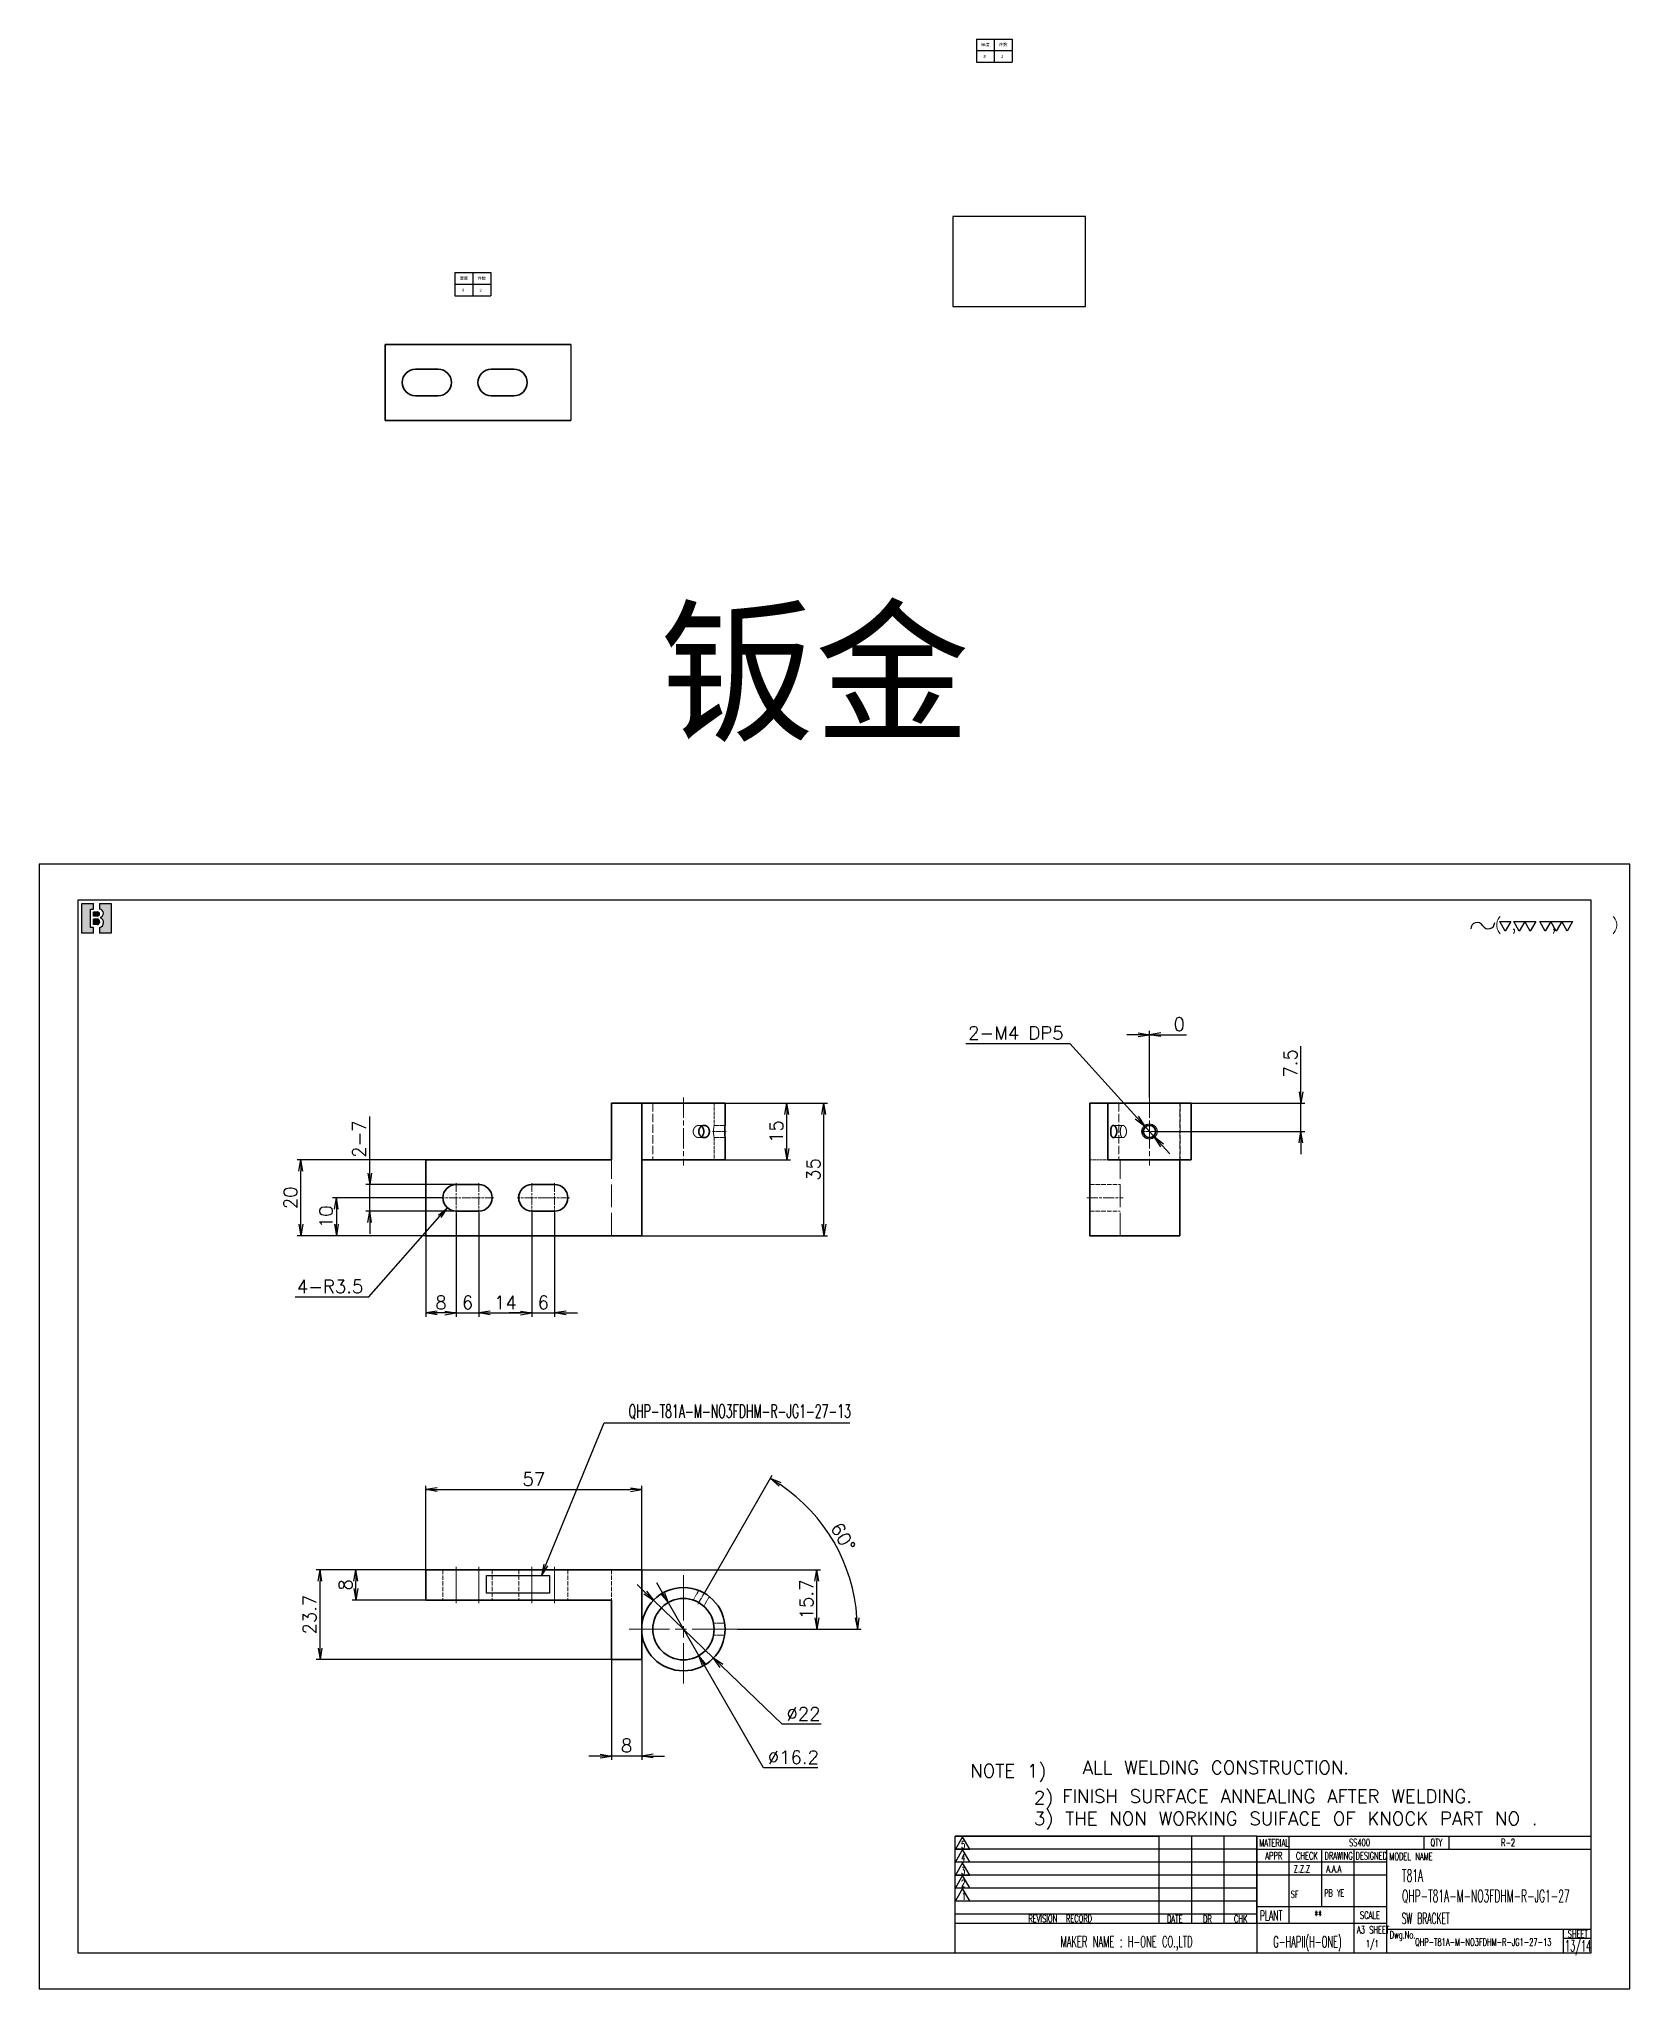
# Model space of a CAD drawing. Header units: inches. Extents: x 23 to 1845, y 4 to 536.
# Drawn here: x 712 to 1132, y 21 to 536 of the extents above; entities that cross this region are included whole.
import ezdxf
from ezdxf.enums import TextEntityAlignment as Align

# ---------------------------------------------------------------- set-up
doc = ezdxf.new("R2010")
doc.units = ezdxf.units.IN
doc.header["$MEASUREMENT"] = 0
doc.linetypes.add('AM_ISO02W050', pattern=[7.5, 6, -1.5])
doc.linetypes.add('AM_ISO08W050', pattern=[18, 12, -1.5, 3, -1.5])
for name, color, linetype, lineweight in [('AM_7', 2, 'AM_ISO08W050', 25), ('AM_HID', 1, 'AM_ISO02W050', 25), ('标注线', 3, 'Continuous', 25)]:
    doc.layers.add(name, color=color, linetype=linetype, lineweight=lineweight)
for name, color, linetype in [('list', 3, 'Continuous'), ('title_frame', 7, 'Continuous'), ('word_dim', 253, 'Continuous')]:
    doc.layers.add(name, color=color, linetype=linetype)
doc.styles.add('MX_NOTE_STANDARD', font='txt.shx', dxfattribs={"bigfont": 'bigfont.shx'})
doc.styles.get("Standard").update_dxf_attribs({"font": 'txt', "bigfont": 'gbcbig.shx'})
doc.styles.add('宋体', font='')
doc.styles.get('宋体').set_extended_font_data('SimSun')
doc.dimstyles.new('STANDARD 1-1', dxfattribs={"dimtxt": 3.5, "dimasz": 3, "dimexe": 1, "dimexo": 0, "dimgap": 1, "dimtad": 3, "dimdsep": 46, "dimtxsty": 'Standard', "dimblk1": 'OPEN', "dimblk2": 'OPEN', "dimsah": 1, "dimcen": 0, "dimclrd": 256, "dimclre": 256, "dimclrt": 3, "dimazin": 2, "dimtfac": 1, "dimtmove": 0, "dimatfit": 3, "dimldrblk": 'OPEN', "dimfxl": 0, "dimtolj": 1, "dimlwd": 25, "dimlwe": 25, "dimarcsym": 0})
doc.dimstyles.new('STANDARD 1-1$2', dxfattribs={"dimtxt": 3.5, "dimasz": 3, "dimexe": 1, "dimexo": 0, "dimgap": 1, "dimtad": 3, "dimtoh": 1, "dimdsep": 46, "dimtxsty": 'Standard', "dimblk1": 'OPEN', "dimblk2": 'OPEN', "dimsah": 1, "dimcen": 0, "dimclrd": 256, "dimclre": 256, "dimclrt": 3, "dimazin": 2, "dimtfac": 1, "dimtmove": 0, "dimatfit": 3, "dimldrblk": 'OPEN', "dimfxl": 0, "dimtolj": 1, "dimlwd": 25, "dimlwe": 25, "dimarcsym": 0})
doc.dimstyles.new('STANDARD 1-1$3', dxfattribs={"dimtxt": 3.5, "dimasz": 3, "dimexe": 1, "dimexo": 0, "dimgap": 1, "dimtad": 3, "dimtoh": 1, "dimdsep": 46, "dimtxsty": 'Standard', "dimblk1": 'OPEN', "dimblk2": 'OPEN', "dimsah": 1, "dimcen": 0, "dimclrd": 256, "dimclre": 256, "dimclrt": 3, "dimazin": 2, "dimtfac": 1, "dimtmove": 0, "dimatfit": 3, "dimldrblk": 'OPEN', "dimfxl": 0, "dimtolj": 1, "dimlwd": 25, "dimlwe": 25, "dimarcsym": 0})
doc.dimstyles.new('STANDARD 1-1$4', dxfattribs={"dimtxt": 3.5, "dimasz": 3, "dimexe": 1, "dimexo": 0, "dimgap": 1, "dimtad": 3, "dimtoh": 1, "dimdsep": 46, "dimtxsty": 'Standard', "dimblk1": 'OPEN', "dimblk2": 'OPEN', "dimsah": 1, "dimcen": 0, "dimclrd": 256, "dimclre": 256, "dimclrt": 3, "dimazin": 2, "dimtfac": 1, "dimtofl": 0, "dimtmove": 0, "dimatfit": 3, "dimldrblk": 'OPEN', "dimfxl": 0, "dimtolj": 1, "dimlwd": 25, "dimlwe": 25, "dimarcsym": 0})

msp = doc.modelspace()

# ---------------------------------------------------------------- texts
at = {"layer": 'list', "linetype": 'Continuous', "ltscale": 2}
for s, p in [('2) ', (974.5589550300701, 69.56245881259656)), ('FINISH SURFACE ANNEALING AFTER WELDING.', (982.0250186981775, 69.93659772366209))]:
    msp.add_text(s, height=3.5, dxfattribs=at).set_placement(p)
at = {"layer": 'title_frame', "color": 3, "linetype": 'Continuous'}
msp.add_text('( ,   ,     )', height=3, dxfattribs=at).set_placement((1096.217004261087, 300.4101473555374))
at = {"layer": 'title_frame', "color": 3, "style": 'MX_NOTE_STANDARD'}
for s, height, width, p in [('5', 1.87964, 0.5450000000000002, (955.3512506148163, 57.98593546189932)), ('MATERIAL', 1.933344, 0.5450000000000002, (1034.063098428645, 58.40989590823574)), ('APPR', 1.933344, 0.5450000000000002, (1035.658777839408, 55.00813759934954)), ('CHECK', 1.933344, 0.5450000000000002, (1043.754637614669, 55.00813759934954)), ('DRAWING', 1.933344, 0.5450000000000002, (1051.274138208702, 55.00813759934954)), ('SS400', 1.933344, 0.5450000000000002, (1057.764338485917, 58.49382192733447)), ('DESIGNED', 1.933344, 0.5450000000000002, (1059.465617933243, 55.00813759934954)), ('MODEL NAME', 1.933344, 0.5450000000000002, (1068.394057640156, 54.86078565348271)), ('QTY', 1.933344, 0.5450000000000002, (1079.264099228361, 58.49382192733447)), ('R-2', 1.933344, 0.5450000000000002, (1097.891918365951, 58.49382192733447)), ('4', 1.87964, 0.5450000000000002, (955.3512506148163, 54.57818941235291)), ('3', 1.87964, 0.5450000000000002, (955.3512506148163, 51.11924281269876)), ('Z.Z.Z', 1.861999999999999, 0.5450000000000002, (1043.190603384099, 51.54179267742711)), ('A.A.A', 1.861999999999999, 0.5450000000000002, (1051.76560338411, 51.54179267742711)), ('T81A', 3.234, 0.5450000000000002, (1071.732199847223, 49.1383450082385)), ('2', 1.87964, 0.5450000000000002, (955.3512506148163, 47.77435756662726)), ('SF', 1.861999999999999, 0.6, (1042.387605770948, 44.86249387698172)), ('PB YE', 1.861999999999999, 0.6, (1051.196080419109, 45.24193912184546)), ('QHP-T81A-M-NO3FDHM-R-JG1-27', 3.234, 0.5450000000000002, (1071.732199847223, 43.77198463016521)), ('1', 1.87964, 0.5450000000000002, (955.5474926939842, 44.3154109669731)), ('PLANT', 2.6852, 0.5450000000000002, (1034.227033303343, 38.86536710500059)), ('**', 2.6852, 0.5450000000000002, (1048.583933959706, 38.86536710500059)), ('SCALE', 1.933344, 0.5450000000000002, (1060.641592944556, 39.30598508927778)), ('REVISION  RECORD', 1.933344, 0.5450000000000002, (973.0898219183346, 38.42869953428726)), ('DATE', 1.933344, 0.5450000000000002, (1009.703270531134, 38.34884481603785)), ('DR', 1.933344, 0.5450000000000002, (1019.197258493039, 38.33862665880861)), ('CHK', 1.933344, 0.5450000000000002, (1027.373896253926, 38.37139047589426)), ('A3 SHEET', 1.933344, 0.5450000000000002, (1059.820585736879, 35.48844103841384)), ('Dwg.No.', 1.933344, 0.5450000000000002, (1068.479912732369, 34.16954268391692)), ('SW BRACKET', 2.94, 0.5, (1071.658464526807, 37.98039325172704)), ('SHEET', 1.933344, 0.5450000000000002, (1115.480888133801, 34.39893056503479)), ('MAKER NAME : H-ONE CO.,LTD', 2.94, 0.5450000000000002, (981.5954515508402, 31.83810998095123)), ('G-HAPII(H-ONE)', 2.94, 0.5450000000000002, (1037.746856600066, 31.78984940532519)), ('1/1', 1.933344, 0.5450000000000002, (1062.172328789913, 31.80913680896901)), ('QHP-T81A-M-NO3FDHM-R-JG1-27-13', 1.933344, 0.5450000000000002, (1075.182212586855, 32.23872385271807)), ('13/14', 2.94, 0.5450000000000002, (1114.725426253854, 30.73772799971903))]:
    msp.add_text(s, height=height, dxfattribs=dict(at, width=width)).set_placement(p)
at = {"layer": 'word_dim', "color": 3, "linetype": 'Continuous'}
msp.add_text('NOTE 1) ', height=3.5, dxfattribs=at).set_placement((957.7487742365538, 76.65084226682939))
at = {"layer": 'word_dim', "ltscale": 2, "insert": (875.8019712249134, 383.4633689185894), "char_height": 30, "width": 94.01946477009915, "attachment_point": 1}
msp.add_mtext('{\\fMicrosoft YaHei|b0|i0|c134|p34;\\C1;钣金}', dxfattribs=at)
at = {"layer": 'word_dim', "color": 3, "ltscale": 2, "insert": (926.245272728198, 171.2546910014817), "char_height": 3.5, "attachment_point": 9}
msp.add_mtext('{\\W0.6;QHP-T81A-M-NO3FDHM-R-JG1-27-\\Fromans,bigfont|c134;13}', dxfattribs=at)
at = {"layer": 'word_dim', "color": 3, "char_height": 3.5, "attachment_point": 1}
for s, insert, width in [('    ALL WELDING CONSTRUCTION.', (974.9604661723624, 81.02209406905149), 151.6666666666667), ('3) THE NON WORKING SUIFACE OF KNOCK PART NO .', (974.578526907766, 67.57598417930694), 176.0668255368139)]:
    msp.add_mtext(s, dxfattribs=dict(at, insert=insert, width=width))

# ---------------------------------------------------------------- blocks, each defined once
blk = doc.blocks.new('B\\M+18B40\\M+196A7\\M+100CF\\M+100B0\\M+100B8')
blk.add_hatch(color=1).paths.add_polyline_path([(0.3999999986702711, 0.8149999997779807), (0.3999999986702711, 0.9999999997779806), (-1.3297288e-09, 0.9999999997779806), (-1.3297288e-09, -2.220193e-10), (0.3999999986702711, -2.220193e-10), (0.3999999986702711, 0.1849999997779807), (0.2999999986702711, 0.1849999997779807), (0.2999999986702711, 0.8149999997779807)])
h = blk.add_hatch(color=1)
edge = h.paths.add_edge_path()
edge.add_arc((0.5299999986702706, 0.6449999997779808), 0.07, 359.9999999999989, 450)
edge.add_line((0.5299999986702706, 0.7149999997779806), (0.3999999986702711, 0.7149999997779806))
edge.add_line((0.3999999986702711, 0.7149999997779806), (0.3999999986702711, 0.5749999997779809))
edge.add_line((0.3999999986702711, 0.5749999997779809), (0.5299999986702701, 0.5749999997779809))
edge.add_arc((0.5299999986702701, 0.6449999997779808), 0.07, 270, 359.9999999999999)
h = blk.add_hatch(color=1)
edge = h.paths.add_edge_path()
edge.add_line((0.5999999986702714, 0.9999999997779806), (0.5999999986702718, 0.8142220507965398))
edge.add_arc((0.5849999986702712, 0.6699999997779816), 0.1449999999999991, -5.115907697472721e-13, 84.06222754839428, ccw=False)
edge.add_arc((0.5849999986702707, 0.6699999997779802), 0.1449999999999993, -69.82872865353448, 1.1368683772161603e-13, ccw=False)
edge.add_line((0.6349999986702715, 0.5338934238898192), (0.6349999986702711, 0.5120827805020305))
edge.add_arc((0.5699999986702688, 0.3549999997779789), 0.1700000000000021, 3.979039320256561e-13, 67.5204943905955, ccw=False)
edge.add_arc((0.5699999986702724, 0.3549999997779802), 0.1699999999999993, -79.83575137827683, 0, ccw=False)
edge.add_line((0.5999999986702714, 0.1876679944711657), (0.5999999986702714, -2.220192918400699e-10))
edge.add_line((0.5999999986702714, -2.220193e-10), (0.9999999986702712, -2.220193e-10))
edge.add_line((0.9999999986702712, -2.220193e-10), (0.9999999986702712, 0.9999999997779806))
edge.add_line((0.9999999986702712, 0.9999999997779806), (0.5999999986702714, 0.9999999997779806))
h = blk.add_hatch(color=1)
edge = h.paths.add_edge_path()
edge.add_arc((0.5149999986702705, 0.3799999997779802), 0.095, 1.018e-13, 90)
edge.add_line((0.5149999986702705, 0.4749999997779804), (0.3999999986702711, 0.4749999997779808))
edge.add_line((0.3999999986702711, 0.4749999997779808), (0.3999999986702711, 0.2849999997779809))
edge.add_line((0.3999999986702711, 0.2849999997779809), (0.5149999986702718, 0.2849999997779809))
edge.add_arc((0.5149999986702718, 0.379999999777981), 0.095, 270, 360.0000000000003)
at = {"color": 1}
for p, q in [((-1.3297288e-09, -2.220193e-10), (-1.3297288e-09, 0.9999999997779806)), ((-1.3297288e-09, 0.9999999997779806), (0.3999999986702711, 0.9999999997779806)), ((0.2999999986702711, 0.8149999997779807), (0.3999999986702711, 0.8149999997779807)), ((0.2999999986702711, 0.1849999997779807), (0.2999999986702711, 0.8149999997779807)), ((0.3999999986702711, 0.8149999997779807), (0.3999999986702711, 0.9999999997779806)), ((0.3999999986702711, 0.7149999997779806), (0.5299999986702706, 0.7149999997779806)), ((0.3999999986702711, 0.5749999997779809), (0.3999999986702711, 0.7149999997779806)), ((0.5999999986702714, 0.9999999997779806), (0.5999999986702718, 0.8142220507965398)), ((0.5999999986702714, 0.9999999997779806), (0.9999999986702712, 0.9999999997779806)), ((0.7299999986702704, 0.6699999997779807), (0.7299999986702704, 0.6699999997779802)), ((0.9999999986702712, 0.9999999997779806), (0.9999999986702712, -2.220193e-10)), ((0.3999999986702711, 0.1849999997779807), (0.2999999986702711, 0.1849999997779807)), ((0.5299999986702701, 0.5749999997779809), (0.3999999986702711, 0.5749999997779809)), ((0.5149999986702705, 0.4749999997779804), (0.3999999986702711, 0.4749999997779808)), ((0.3999999986702711, 0.2849999997779809), (0.3999999986702711, 0.4749999997779808)), ((0.5149999986702718, 0.2849999997779809), (0.3999999986702711, 0.2849999997779809)), ((0.3999999986702711, -2.220193e-10), (0.3999999986702711, 0.1849999997779807)), ((0.5699999986702711, 0.5249999997779802), (0.5699999986702716, 0.5249999997779807)), ((0.5999999986702705, 0.6449999997779794), (0.59999999867027, 0.6449999997779803)), ((0.5999999986702714, 0.1876679944711657), (0.5999999986702714, -2.220193e-10)), ((0.6099999986702707, 0.3799999997779806), (0.609999998670272, 0.3799999997779815)), ((0.6349999986702715, 0.5338934238898192), (0.6349999986702711, 0.5120827805020305)), ((0.739999998670271, 0.3549999997779802), (0.739999998670271, 0.3549999997779802)), ((0.3999999986702711, -2.220193e-10), (-1.3297288e-09, -2.220193e-10)), ((0.9999999986702712, -2.220193e-10), (0.5999999986702714, -2.220193e-10))]:
    blk.add_line(p, q, dxfattribs=at)
for centre, radius, start, end in [((0.5299999986702706, 0.6449999997779808), 0.07, 359.9999999999989, 90), ((0.5849999986702712, 0.6699999997779816), 0.1449999999999991, 359.9999999999995, 84.06222754839432), ((0.5849999986702707, 0.6699999997779802), 0.1449999999999993, 290.1712713464655, 1.781e-13), ((0.5149999986702705, 0.3799999997779802), 0.095, 1.018e-13, 90), ((0.5149999986702718, 0.379999999777981), 0.095, 270, 2.799e-13), ((0.5299999986702701, 0.6449999997779808), 0.07, 270, 359.9999999999999), ((0.5699999986702724, 0.3549999997779802), 0.1699999999999993, 280.1642486217232, 0), ((0.5699999986702688, 0.3549999997779789), 0.1700000000000021, 4.58e-13, 67.52049439059552)]:
    blk.add_arc(centre, radius, start, end, dxfattribs=at)
blk.add_attdef('B機密ﾏｰｸ', (-0.0857467348302255, 1.074949466596297), '', height=0.2)
blk = doc.blocks.new('shiage0')
at = {"layer": 'word_dim', "color": 3, "linetype": 'Continuous'}
for centre, radius, start, end in [((1.687489685469927, 1.849274192977646e-05), 1.687500000000015, 29.99999999999973, 180), ((4.610325423242443, 1.68751849274193), 1.6875, 209.9999999999997, 0)]:
    blk.add_arc(centre, radius, start, end, dxfattribs=at)
blk = doc.blocks.new('_Open')
at = {"color": 0, "lineweight": -2}
for p, q in [((-1, 0.1666666666666667), (0, 0)), ((-1, -0.1666666666666667), (0, 0)), ((0, 0), (-1, 0))]:
    blk.add_line(p, q, dxfattribs=at)
blk = doc.blocks.new('*D49')
at = {"layer": 'DEFPOINTS', "color": 0, "ltscale": 2, "transparency": 16777216}
for p in [(786.1117383286964, 131.4994168073199), (814.0413915085282, 131.4994168073199), (863.0415364598066, 107.7995979572615)]:
    blk.add_point(p, dxfattribs=at)
at = {"layer": 'word_dim', "lineweight": 25, "ltscale": 2, "transparency": 16777216}
for p, q in [((814.0413915085282, 131.4994168073199), (785.1117383286964, 131.4994168073199)), ((786.1117383286964, 110.7995979572616), (786.1117383286964, 128.4994168073199)), ((863.0415364598066, 107.7995979572615), (785.1117383286964, 107.7995979572616))]:
    blk.add_line(p, q, dxfattribs=at)
at = {"layer": 'word_dim', "lineweight": 25, "ltscale": 2, "transparency": 16777216, "xscale": 3, "yscale": 3, "zscale": 3}
for p, rotation in [((786.1117383286964, 131.4994168073199), 90), ((786.1117383286964, 107.7995979572616), 270)]:
    blk.add_blockref('_Open', p, dxfattribs=dict(at, rotation=rotation))
at = {"layer": 'word_dim', "color": 3, "ltscale": 2, "transparency": 16777216, "insert": (783.3617383286964, 119.6495073822908), "char_height": 3.5, "attachment_point": 5, "rotation": 90}
blk.add_mtext('\\A1;23.7', dxfattribs=at)
blk = doc.blocks.new('*D50')
at = {"layer": 'DEFPOINTS', "color": 0, "ltscale": 2, "transparency": 16777216}
for p in [(795.5563101337084, 131.4994168073199), (814.0413915085282, 131.4994168073199), (814.0414404373059, 123.4994168069416)]:
    blk.add_point(p, dxfattribs=at)
at = {"layer": 'word_dim', "lineweight": 25, "ltscale": 2, "transparency": 16777216}
for p, q in [((814.0413915085282, 131.4994168073199), (794.5563101337084, 131.4994168073199)), ((795.5563101337084, 126.4994168069416), (795.5563101337084, 128.4994168073199)), ((814.0414404373059, 123.4994168069416), (794.5563101337084, 123.4994168069416))]:
    blk.add_line(p, q, dxfattribs=at)
at = {"layer": 'word_dim', "lineweight": 25, "ltscale": 2, "transparency": 16777216, "xscale": 3, "yscale": 3, "zscale": 3}
for p, rotation in [((795.5563101337084, 131.4994168073199), 90), ((795.5563101337084, 123.4994168069416), 270)]:
    blk.add_blockref('_Open', p, dxfattribs=dict(at, rotation=rotation))
at = {"layer": 'word_dim', "color": 3, "ltscale": 2, "transparency": 16777216, "insert": (792.8063101337084, 127.4994168071309), "char_height": 3.5, "attachment_point": 5, "rotation": 90}
blk.add_mtext('\\A1;8', dxfattribs=at)
blk = doc.blocks.new('*D51')
at = {"layer": 'DEFPOINTS', "color": 0, "ltscale": 2, "transparency": 16777216}
for p in [(871.041391509576, 152.6582027768918), (814.0413915085282, 131.4994168073199), (871.041391509576, 131.499416807349)]:
    blk.add_point(p, dxfattribs=at)
at = {"layer": 'word_dim', "lineweight": 25, "ltscale": 2, "transparency": 16777216}
for p, q in [((814.0413915085282, 131.4994168073199), (814.0413915085282, 153.6582027768918)), ((817.0413915085282, 152.6582027768918), (868.041391509576, 152.6582027768918)), ((871.041391509576, 131.499416807349), (871.041391509576, 153.6582027768918))]:
    blk.add_line(p, q, dxfattribs=at)
at = {"layer": 'word_dim', "lineweight": 25, "ltscale": 2, "transparency": 16777216, "xscale": 3, "yscale": 3, "zscale": 3, "rotation": 180}
blk.add_blockref('_Open', (814.0413915085282, 152.6582027768918), dxfattribs=at)
at = {"layer": 'word_dim', "lineweight": 25, "ltscale": 2, "transparency": 16777216, "xscale": 3, "yscale": 3, "zscale": 3}
blk.add_blockref('_Open', (871.041391509576, 152.6582027768918), dxfattribs=at)
at = {"layer": 'word_dim', "color": 3, "ltscale": 2, "transparency": 16777216, "insert": (842.5413915090521, 155.4082027768918), "char_height": 3.5, "attachment_point": 5}
blk.add_mtext('\\A1;57', dxfattribs=at)
blk = doc.blocks.new('*D52')
at = {"layer": 'DEFPOINTS', "color": 0, "ltscale": 2, "transparency": 16777216}
for p in [(863.0415364598066, 107.7995979572615), (871.0415364595738, 107.7996468860392), (863.0415364598066, 82.31362774400895)]:
    blk.add_point(p, dxfattribs=at)
at = {"layer": 'word_dim', "lineweight": 25, "ltscale": 2, "transparency": 16777216}
for p, q in [((863.0415364598066, 107.7995979572615), (863.0415364598066, 81.31362774400895)), ((871.0415364595738, 107.7996468860392), (871.0415364595738, 81.31362774400895)), ((860.0415364598066, 82.31362774400895), (857.0415364598066, 82.31362774400895)), ((871.0415364595738, 82.31362774400895), (863.0415364598066, 82.31362774400895)), ((874.0415364595738, 82.31362774400895), (877.0415364595738, 82.31362774400895))]:
    blk.add_line(p, q, dxfattribs=at)
at = {"layer": 'word_dim', "lineweight": 25, "ltscale": 2, "transparency": 16777216, "xscale": 3, "yscale": 3, "zscale": 3}
blk.add_blockref('_Open', (863.0415364598066, 82.31362774400895), dxfattribs=at)
at = {"layer": 'word_dim', "lineweight": 25, "ltscale": 2, "transparency": 16777216, "xscale": 3, "yscale": 3, "zscale": 3, "rotation": 180}
blk.add_blockref('_Open', (871.0415364595738, 82.31362774400895), dxfattribs=at)
at = {"layer": 'word_dim', "color": 3, "ltscale": 2, "transparency": 16777216, "insert": (867.0415364596902, 85.06362774400895), "char_height": 3.5, "attachment_point": 5}
blk.add_mtext('\\A1;8', dxfattribs=at)
blk = doc.blocks.new('*D53')
at = {"layer": 'DEFPOINTS', "color": 0, "ltscale": 2, "transparency": 16777216}
for p in [(871.041391509576, 131.499416807349), (917.2625798626013, 131.499416807349), (896.341497869862, 115.7996757273531)]:
    blk.add_point(p, dxfattribs=at)
at = {"layer": 'word_dim', "lineweight": 25, "ltscale": 2, "transparency": 16777216}
for p, q in [((871.041391509576, 131.499416807349), (918.2625798626013, 131.499416807349)), ((917.2625798626013, 118.7996757273531), (917.2625798626013, 128.499416807349)), ((896.341497869862, 115.7996757273531), (918.2625798626013, 115.7996757273531))]:
    blk.add_line(p, q, dxfattribs=at)
at = {"layer": 'word_dim', "lineweight": 25, "ltscale": 2, "transparency": 16777216, "xscale": 3, "yscale": 3, "zscale": 3}
for p, rotation in [((917.2625798626013, 131.499416807349), 90), ((917.2625798626013, 115.7996757273531), 270)]:
    blk.add_blockref('_Open', p, dxfattribs=dict(at, rotation=rotation))
at = {"layer": 'word_dim', "color": 3, "ltscale": 2, "transparency": 16777216, "insert": (914.5125798626013, 123.6495462673512), "char_height": 3.5, "attachment_point": 5, "rotation": 90}
blk.add_mtext('\\A1;15.7', dxfattribs=at)
blk = doc.blocks.new('*D54')
at = {"layer": 'DEFPOINTS', "color": 0, "ltscale": 2, "transparency": 16777216}
for p in [(874.122066854723, 123.4339804603105), (889.9609293446322, 108.165370994352)]:
    blk.add_point(p, dxfattribs=at)
at = {"layer": 'word_dim', "lineweight": 25, "ltscale": 2, "transparency": 16777216}
for p, q in [((871.9622219697314, 125.5160635693087), (869.8023770847399, 127.5981466783069)), ((874.122066854723, 123.4339804603105), (889.9609293446322, 108.165370994352)), ((908.0804946206307, 90.69817181458603), (892.1207742296237, 106.0832878853539)), ((918.4138279539641, 90.69817181458603), (908.0804946206307, 90.69817181458603))]:
    blk.add_line(p, q, dxfattribs=at)
at = {"layer": 'word_dim', "lineweight": 25, "ltscale": 2, "transparency": 16777216, "xscale": 3, "yscale": 3, "zscale": 3}
for p, rotation in [((874.122066854723, 123.4339804603105), 316.0502117422017), ((889.9609293446322, 108.165370994352), 136.0502117422017)]:
    blk.add_blockref('_Open', p, dxfattribs=dict(at, rotation=rotation))
at = {"layer": 'word_dim', "color": 3, "ltscale": 2, "transparency": 16777216, "insert": (913.7471612872973, 93.44817181458609), "char_height": 3.5, "attachment_point": 5}
blk.add_mtext('\\A1;∅22', dxfattribs=at)
blk = doc.blocks.new('*D55')
at = {"layer": 'DEFPOINTS', "color": 0, "ltscale": 2, "transparency": 16777216}
for p in [(877.994169161777, 122.8160229585656), (886.0888270375199, 108.7833284961698)]:
    blk.add_point(p, dxfattribs=at)
at = {"layer": 'word_dim', "lineweight": 25, "ltscale": 2, "transparency": 16777216}
for p, q in [((876.4951584440475, 125.4146700812301), (874.9961477263182, 128.0133172038946)), ((877.994169161777, 122.8160229585656), (886.0888270375199, 108.7833284961698)), ((903.1418346594022, 79.2206651574408), (887.5878377552492, 106.1846813735053)), ((917.4751679927728, 79.2206651574408), (903.1418346594022, 79.2206651574408))]:
    blk.add_line(p, q, dxfattribs=at)
at = {"layer": 'word_dim', "lineweight": 25, "ltscale": 2, "transparency": 16777216, "xscale": 3, "yscale": 3, "zscale": 3}
for p, rotation in [((877.994169161777, 122.8160229585656), 299.978185600993), ((886.0888270375199, 108.7833284961698), 119.9781856009929)]:
    blk.add_blockref('_Open', p, dxfattribs=dict(at, rotation=rotation))
at = {"layer": 'word_dim', "color": 3, "ltscale": 2, "transparency": 16777216, "insert": (911.0585013261061, 81.97066515744064), "char_height": 3.5, "attachment_point": 5}
blk.add_mtext('\\A1;∅16.2', dxfattribs=at)
blk = doc.blocks.new('*D56')
at = {"layer": 'DEFPOINTS', "color": 0, "ltscale": 2, "transparency": 16777216}
for p in [(925.1781814787424, 131.5002275716263), (887.6438231185801, 125.5033116705335), (885.8610436633953, 122.4154119856276), (867.7414984420665, 115.7996757273531), (896.341497869862, 115.7996757273531)]:
    blk.add_point(p, dxfattribs=at)
at = {"layer": 'word_dim', "lineweight": 25, "ltscale": 2, "transparency": 16777216}
for p, q in [((887.6438231185801, 125.5033116705335), (905.4938579267807, 156.4208302113149)), ((896.341497869862, 115.7996757273531), (928.9466256573153, 115.799675727353))]:
    blk.add_line(p, q, dxfattribs=at)
blk.add_arc((882.041489958388, 115.7996757273531), 45.90513569892734, 3.745069886738215, 56.2552120441466, dxfattribs=at)
at = {"layer": 'word_dim', "lineweight": 25, "ltscale": 2, "transparency": 16777216, "xscale": 3, "yscale": 3, "zscale": 3}
for p, rotation in [((904.9938621881706, 155.5548023472298), 148.1277469875158), ((927.9466256573153, 115.799675727353), 271.872534943369)]:
    blk.add_blockref('_Open', p, dxfattribs=dict(at, rotation=rotation))
at = {"layer": 'word_dim', "color": 3, "ltscale": 2, "transparency": 16777216, "insert": (924.1780136447253, 140.1273472458474), "char_height": 3.5, "attachment_point": 5, "rotation": 300.00014096544226}
blk.add_mtext('\\A1;60°', dxfattribs=at)
blk = doc.blocks.new('*D57')
at = {"layer": 'DEFPOINTS', "color": 0, "ltscale": 2, "transparency": 16777216}
for p in [(893.0414853032471, 254.6832359639548), (919.1049302682422, 254.6832359639548), (871.041391509576, 219.6832188920262)]:
    blk.add_point(p, dxfattribs=at)
at = {"layer": 'word_dim', "lineweight": 25, "ltscale": 2, "transparency": 16777216}
for p, q in [((893.0414853032471, 254.6832359639548), (920.1049302682422, 254.6832359639548)), ((919.1049302682422, 222.6832188920262), (919.1049302682422, 251.6832359639548)), ((871.041391509576, 219.6832188920262), (920.1049302682422, 219.6832188920262))]:
    blk.add_line(p, q, dxfattribs=at)
at = {"layer": 'word_dim', "lineweight": 25, "ltscale": 2, "transparency": 16777216, "xscale": 3, "yscale": 3, "zscale": 3}
for p, rotation in [((919.1049302682422, 254.6832359639548), 90), ((919.1049302682422, 219.6832188920262), 270)]:
    blk.add_blockref('_Open', p, dxfattribs=dict(at, rotation=rotation))
at = {"layer": 'word_dim', "color": 3, "ltscale": 2, "transparency": 16777216, "insert": (916.3549302682422, 237.1832274279906), "char_height": 3.5, "attachment_point": 5, "rotation": 90}
blk.add_mtext('\\A1;35', dxfattribs=at)
blk = doc.blocks.new('*D58')
at = {"layer": 'DEFPOINTS', "color": 0, "ltscale": 2, "transparency": 16777216}
for p in [(893.0414853032471, 254.6832359639548), (909.3185454941031, 254.6832359639548), (893.0414980996193, 239.6832359639548)]:
    blk.add_point(p, dxfattribs=at)
at = {"layer": 'word_dim', "lineweight": 25, "ltscale": 2, "transparency": 16777216}
for p, q in [((893.0414853032471, 254.6832359639548), (910.3185454941031, 254.6832359639548)), ((909.3185454941031, 242.6832359639548), (909.3185454941031, 251.6832359639548)), ((893.0414980996193, 239.6832359639548), (910.3185454941031, 239.6832359639548))]:
    blk.add_line(p, q, dxfattribs=at)
at = {"layer": 'word_dim', "lineweight": 25, "ltscale": 2, "transparency": 16777216, "xscale": 3, "yscale": 3, "zscale": 3}
for p, rotation in [((909.3185454941031, 254.6832359639548), 90), ((909.3185454941031, 239.6832359639548), 270)]:
    blk.add_blockref('_Open', p, dxfattribs=dict(at, rotation=rotation))
at = {"layer": 'word_dim', "color": 3, "ltscale": 2, "transparency": 16777216, "insert": (906.5685454941031, 247.1832359639549), "char_height": 3.5, "attachment_point": 5, "rotation": 90}
blk.add_mtext('\\A1;15', dxfattribs=at)
blk = doc.blocks.new('*D59')
at = {"layer": 'DEFPOINTS', "color": 0, "ltscale": 2, "transparency": 16777216}
for p in [(781.0354932729297, 239.6832353611562), (814.0413915085282, 239.6832353611562), (814.0413915085282, 219.6832188920262)]:
    blk.add_point(p, dxfattribs=at)
at = {"layer": 'word_dim', "lineweight": 25, "ltscale": 2, "transparency": 16777216}
for p, q in [((814.0413915085282, 239.6832353611562), (780.0354932729297, 239.6832353611562)), ((781.0354932729297, 222.6832188920262), (781.0354932729297, 236.6832353611562)), ((814.0413915085282, 219.6832188920262), (780.0354932729297, 219.6832188920262))]:
    blk.add_line(p, q, dxfattribs=at)
at = {"layer": 'word_dim', "lineweight": 25, "ltscale": 2, "transparency": 16777216, "xscale": 3, "yscale": 3, "zscale": 3}
for p, rotation in [((781.0354932729297, 239.6832353611562), 90), ((781.0354932729297, 219.6832188920262), 270)]:
    blk.add_blockref('_Open', p, dxfattribs=dict(at, rotation=rotation))
at = {"layer": 'word_dim', "color": 3, "ltscale": 2, "transparency": 16777216, "insert": (778.2854932729297, 229.6832271265913), "char_height": 3.5, "attachment_point": 5, "rotation": 90}
blk.add_mtext('\\A1;20', dxfattribs=at)
blk = doc.blocks.new('*D60')
at = {"layer": 'DEFPOINTS', "color": 0, "ltscale": 2, "transparency": 16777216}
for p in [(818.1414761260876, 229.683218950554), (790.4316953182479, 219.6832188920262), (814.0413915085282, 219.6832188920262)]:
    blk.add_point(p, dxfattribs=at)
at = {"layer": 'word_dim', "lineweight": 25, "ltscale": 2, "transparency": 16777216}
for p, q in [((818.1414761260876, 229.683218950554), (789.4316953182479, 229.683218950554)), ((790.4316953182479, 226.683218950554), (790.4316953182479, 222.6832188920262)), ((814.0413915085282, 219.6832188920262), (789.4316953182479, 219.6832188920262))]:
    blk.add_line(p, q, dxfattribs=at)
at = {"layer": 'word_dim', "lineweight": 25, "ltscale": 2, "transparency": 16777216, "xscale": 3, "yscale": 3, "zscale": 3}
for p, rotation in [((790.4316953182479, 229.683218950554), 90), ((790.4316953182479, 219.6832188920262), 270)]:
    blk.add_blockref('_Open', p, dxfattribs=dict(at, rotation=rotation))
at = {"layer": 'word_dim', "color": 3, "ltscale": 2, "transparency": 16777216, "insert": (787.6816953182479, 224.6832189212902), "char_height": 3.5, "attachment_point": 5, "rotation": 90}
blk.add_mtext('\\A1;10', dxfattribs=at)
blk = doc.blocks.new('*D61')
at = {"layer": 'DEFPOINTS', "color": 0, "ltscale": 2, "transparency": 16777216}
for p in [(799.2186533670665, 233.183218950554), (822.0414738175659, 233.183218950554), (822.0414797019239, 226.183218950554)]:
    blk.add_point(p, dxfattribs=at)
at = {"layer": 'word_dim', "lineweight": 25, "ltscale": 2, "transparency": 16777216}
for p, q in [((799.2186533670665, 236.183218950554), (799.2186533670665, 251.183218950554)), ((822.0414738175659, 233.183218950554), (798.2186533670665, 233.183218950554)), ((799.2186533670665, 226.183218950554), (799.2186533670665, 233.183218950554)), ((822.0414797019239, 226.183218950554), (798.2186533670665, 226.183218950554)), ((799.2186533670665, 223.183218950554), (799.2186533670665, 220.183218950554))]:
    blk.add_line(p, q, dxfattribs=at)
at = {"layer": 'word_dim', "lineweight": 25, "ltscale": 2, "transparency": 16777216, "xscale": 3, "yscale": 3, "zscale": 3}
for p, rotation in [((799.2186533670665, 233.183218950554), 270), ((799.2186533670665, 226.183218950554), 90)]:
    blk.add_blockref('_Open', p, dxfattribs=dict(at, rotation=rotation))
at = {"layer": 'word_dim', "color": 3, "ltscale": 2, "transparency": 16777216, "insert": (796.4686533670665, 245.1832189505541), "char_height": 3.5, "attachment_point": 5, "rotation": 90}
blk.add_mtext('\\A1;{\\Fromans,bigfont|c134;2-7}', dxfattribs=at)
blk = doc.blocks.new('*D62')
at = {"layer": 'DEFPOINTS', "color": 0, "ltscale": 2, "transparency": 16777216}
for p in [(822.0414776519665, 225.7832193320237), (814.0413915085282, 219.6832188920262), (814.0413915085282, 199.2828981230005)]:
    blk.add_point(p, dxfattribs=at)
at = {"layer": 'word_dim', "lineweight": 25, "ltscale": 2, "transparency": 16777216}
for p, q in [((822.0414776519665, 225.7832193320237), (822.0414776519665, 198.2828981230005)), ((814.0413915085282, 219.6832188920262), (814.0413915085282, 198.2828981230005)), ((819.0414776519665, 199.2828981230005), (817.0413915085282, 199.2828981230005))]:
    blk.add_line(p, q, dxfattribs=at)
at = {"layer": 'word_dim', "lineweight": 25, "ltscale": 2, "transparency": 16777216, "xscale": 3, "yscale": 3, "zscale": 3, "rotation": 180}
blk.add_blockref('_Open', (814.0413915085282, 199.2828981230005), dxfattribs=at)
at = {"layer": 'word_dim', "lineweight": 25, "ltscale": 2, "transparency": 16777216, "xscale": 3, "yscale": 3, "zscale": 3}
blk.add_blockref('_Open', (822.0414776519665, 199.2828981230005), dxfattribs=at)
at = {"layer": 'word_dim', "color": 3, "ltscale": 2, "transparency": 16777216, "insert": (818.0414345802474, 202.0328981230005), "char_height": 3.5, "attachment_point": 5}
blk.add_mtext('\\A1;8', dxfattribs=at)
blk = doc.blocks.new('*D63')
at = {"layer": 'DEFPOINTS', "color": 0, "ltscale": 2, "transparency": 16777216}
for p in [(822.0414776519665, 225.7832193320237), (828.0414776519665, 225.7832193320237), (828.0414776519665, 199.2828981230005)]:
    blk.add_point(p, dxfattribs=at)
at = {"layer": 'word_dim', "lineweight": 25, "ltscale": 2, "transparency": 16777216}
for p, q in [((822.0414776519665, 225.7832193320237), (822.0414776519665, 198.2828981230005)), ((828.0414776519665, 225.7832193320237), (828.0414776519665, 198.2828981230005)), ((819.0414776519665, 199.2828981230005), (816.0414776519665, 199.2828981230005)), ((822.0414776519665, 199.2828981230005), (828.0414776519665, 199.2828981230005)), ((831.0414776519665, 199.2828981230005), (834.0414776519665, 199.2828981230005))]:
    blk.add_line(p, q, dxfattribs=at)
at = {"layer": 'word_dim', "lineweight": 25, "ltscale": 2, "transparency": 16777216, "xscale": 3, "yscale": 3, "zscale": 3}
blk.add_blockref('_Open', (822.0414776519665, 199.2828981230005), dxfattribs=at)
at = {"layer": 'word_dim', "lineweight": 25, "ltscale": 2, "transparency": 16777216, "xscale": 3, "yscale": 3, "zscale": 3, "rotation": 180}
blk.add_blockref('_Open', (828.0414776519665, 199.2828981230005), dxfattribs=at)
at = {"layer": 'word_dim', "color": 3, "ltscale": 2, "transparency": 16777216, "insert": (825.0414776519665, 202.0328981230005), "char_height": 3.5, "attachment_point": 5}
blk.add_mtext('\\A1;6', dxfattribs=at)
blk = doc.blocks.new('*D64')
at = {"layer": 'DEFPOINTS', "color": 0, "ltscale": 2, "transparency": 16777216}
for p in [(828.0414776519665, 225.7832193320237), (842.0414776519665, 225.7832193320237), (842.0414776519665, 199.2828981230005)]:
    blk.add_point(p, dxfattribs=at)
at = {"layer": 'word_dim', "lineweight": 25, "ltscale": 2, "transparency": 16777216}
for p, q in [((828.0414776519665, 225.7832193320237), (828.0414776519665, 198.2828981230005)), ((842.0414776519665, 225.7832193320237), (842.0414776519665, 198.2828981230005)), ((831.0414776519665, 199.2828981230005), (839.0414776519665, 199.2828981230005))]:
    blk.add_line(p, q, dxfattribs=at)
at = {"layer": 'word_dim', "lineweight": 25, "ltscale": 2, "transparency": 16777216, "xscale": 3, "yscale": 3, "zscale": 3, "rotation": 180}
blk.add_blockref('_Open', (828.0414776519665, 199.2828981230005), dxfattribs=at)
at = {"layer": 'word_dim', "lineweight": 25, "ltscale": 2, "transparency": 16777216, "xscale": 3, "yscale": 3, "zscale": 3}
blk.add_blockref('_Open', (842.0414776519665, 199.2828981230005), dxfattribs=at)
at = {"layer": 'word_dim', "color": 3, "ltscale": 2, "transparency": 16777216, "insert": (835.0414776519665, 202.0328981230005), "char_height": 3.5, "attachment_point": 5}
blk.add_mtext('\\A1;14', dxfattribs=at)
blk = doc.blocks.new('*D65')
at = {"layer": 'DEFPOINTS', "color": 0, "ltscale": 2, "transparency": 16777216}
for p in [(842.0414776519665, 225.7832193320237), (848.0414776519665, 225.7832193320237), (848.0414776519665, 199.2828981230005)]:
    blk.add_point(p, dxfattribs=at)
at = {"layer": 'word_dim', "lineweight": 25, "ltscale": 2, "transparency": 16777216}
for p, q in [((842.0414776519665, 225.7832193320237), (842.0414776519665, 198.2828981230005)), ((848.0414776519665, 225.7832193320237), (848.0414776519665, 198.2828981230005)), ((839.0414776519665, 199.2828981230005), (836.0414776519665, 199.2828981230005)), ((842.0414776519665, 199.2828981230005), (848.0414776519665, 199.2828981230005)), ((851.0414776519665, 199.2828981230005), (854.0414776519665, 199.2828981230005))]:
    blk.add_line(p, q, dxfattribs=at)
at = {"layer": 'word_dim', "lineweight": 25, "ltscale": 2, "transparency": 16777216, "xscale": 3, "yscale": 3, "zscale": 3}
blk.add_blockref('_Open', (842.0414776519665, 199.2828981230005), dxfattribs=at)
at = {"layer": 'word_dim', "lineweight": 25, "ltscale": 2, "transparency": 16777216, "xscale": 3, "yscale": 3, "zscale": 3, "rotation": 180}
blk.add_blockref('_Open', (848.0414776519665, 199.2828981230005), dxfattribs=at)
at = {"layer": 'word_dim', "color": 3, "ltscale": 2, "transparency": 16777216, "insert": (845.0414776519665, 202.0328981230005), "char_height": 3.5, "attachment_point": 5}
blk.add_mtext('\\A1;6', dxfattribs=at)
blk = doc.blocks.new('*D66')
at = {"layer": 'DEFPOINTS', "color": 0, "ltscale": 2, "transparency": 16777216}
for p in [(819.7289660310689, 227.0559979847631), (822.0414776520537, 229.6832189505394)]:
    blk.add_point(p, dxfattribs=at)
at = {"layer": 'word_dim', "lineweight": 25, "ltscale": 2, "transparency": 16777216}
for p, q in [((799.0034616797041, 203.5099629879724), (817.7468132130984, 224.8040942998308)), ((779.5034616796675, 203.5099629879724), (799.0034616797041, 203.5099629879724))]:
    blk.add_line(p, q, dxfattribs=at)
at = {"layer": 'word_dim', "lineweight": 25, "ltscale": 2, "transparency": 16777216, "xscale": 3, "yscale": 3, "zscale": 3, "rotation": 48.64537551102161}
blk.add_blockref('_Open', (819.7289660310689, 227.0559979847631), dxfattribs=at)
at = {"layer": 'word_dim', "color": 3, "ltscale": 2, "transparency": 16777216, "insert": (788.7534616796675, 206.2599629879724), "char_height": 3.5, "attachment_point": 5}
blk.add_mtext('\\A1;{\\Fromans,bigfont|c134;4-R3.5}', dxfattribs=at)
blk = doc.blocks.new('*D67')
at = {"layer": 'DEFPOINTS', "color": 0, "ltscale": 2, "transparency": 16777216}
for p in [(1016.0527315649, 254.6832299121916), (1045.039576908157, 254.6832299121916), (1007.160058074331, 247.1832222884141)]:
    blk.add_point(p, dxfattribs=at)
at = {"layer": 'word_dim', "lineweight": 25, "ltscale": 2, "transparency": 16777216}
for p, q in [((1045.039576908157, 257.6832299121916), (1045.039576908157, 269.6832299121916)), ((1016.0527315649, 254.6832299121916), (1046.039576908157, 254.6832299121916)), ((1045.039576908157, 247.1832222884141), (1045.039576908157, 254.6832299121916)), ((1007.160058074331, 247.1832222884141), (1046.039576908157, 247.1832222884141)), ((1045.039576908157, 244.1832222884141), (1045.039576908157, 241.1832222884141))]:
    blk.add_line(p, q, dxfattribs=at)
at = {"layer": 'word_dim', "lineweight": 25, "ltscale": 2, "transparency": 16777216, "xscale": 3, "yscale": 3, "zscale": 3}
for p, rotation in [((1045.039576908157, 254.6832299121916), 270), ((1045.039576908157, 247.1832222884141), 90)]:
    blk.add_blockref('_Open', p, dxfattribs=dict(at, rotation=rotation))
at = {"layer": 'word_dim', "color": 3, "ltscale": 2, "transparency": 16777216, "insert": (1042.289576908157, 265.1832299121917), "char_height": 3.5, "attachment_point": 5, "rotation": 90}
blk.add_mtext('\\A1;7.5', dxfattribs=at)
blk = doc.blocks.new('*D68')
at = {"layer": 'DEFPOINTS', "color": 0, "ltscale": 2, "transparency": 16777216}
for p in [(1005.052731110531, 272.7458705007184), (1005.052731110531, 256.1832826083146), (1005.052731110531, 256.1832826083146)]:
    blk.add_point(p, dxfattribs=at)
at = {"layer": 'word_dim', "lineweight": 25, "ltscale": 2, "transparency": 16777216}
for p, q in [((1005.052731110531, 256.1832826083146), (1005.052731110531, 273.7458705007184)), ((1005.052731110531, 256.1832826083146), (1005.052731110531, 273.7458705007184)), ((1002.052731110531, 272.7458705007184), (999.0527311105307, 272.7458705007184)), ((1008.052731110531, 272.7458705007184), (1014.802731110531, 272.7458705007184))]:
    blk.add_line(p, q, dxfattribs=at)
at = {"layer": 'word_dim', "lineweight": 25, "ltscale": 2, "transparency": 16777216, "xscale": 3, "yscale": 3, "zscale": 3}
blk.add_blockref('_Open', (1005.052731110531, 272.7458705007184), dxfattribs=at)
at = {"layer": 'word_dim', "lineweight": 25, "ltscale": 2, "transparency": 16777216, "xscale": 3, "yscale": 3, "zscale": 3, "rotation": 180}
blk.add_blockref('_Open', (1005.052731110531, 272.7458705007184), dxfattribs=at)
at = {"layer": 'word_dim', "color": 3, "ltscale": 2, "transparency": 16777216, "insert": (1012.927731110531, 275.4958705007184), "char_height": 3.5, "attachment_point": 5}
blk.add_mtext('\\A1;0', dxfattribs=at)
blk = doc.blocks.new('*D69')
at = {"layer": 'DEFPOINTS', "color": 0, "ltscale": 2, "transparency": 16777216}
for p in [(1003.711043393768, 248.6661709009958), (1006.394424280128, 245.6997813414808)]:
    blk.add_point(p, dxfattribs=at)
at = {"layer": 'word_dim', "lineweight": 25, "ltscale": 2, "transparency": 16777216}
for p, q in [((956.573710645323, 270.4482959965416), (984.0070439786564, 270.4482959965418)), ((984.0070439786564, 270.4482959965418), (1001.698507729004, 250.8909630706266)), ((1006.394424280128, 245.6997813414808), (1003.711043393768, 248.6661709009958)), ((1008.406959944892, 243.47498917185), (1010.419495609657, 241.2501970022192))]:
    blk.add_line(p, q, dxfattribs=at)
at = {"layer": 'word_dim', "lineweight": 25, "ltscale": 2, "transparency": 16777216, "xscale": 3, "yscale": 3, "zscale": 3}
for p, rotation in [((1003.711043393768, 248.6661709009958), 312.1323329685692), ((1006.394424280128, 245.6997813414808), 132.1323329685693)]:
    blk.add_blockref('_Open', p, dxfattribs=dict(at, rotation=rotation))
at = {"layer": 'word_dim', "color": 3, "ltscale": 2, "transparency": 16777216, "insert": (969.7903773119897, 273.1982959965416), "char_height": 3.5, "attachment_point": 5}
blk.add_mtext('\\A1;{\\Fromans,bigfont|c134;2-M4 DP5}', dxfattribs=at)
blk = doc.blocks.new('A$C78DE67E4')
at = {"layer": 'word_dim', "color": 3, "ltscale": 2}
blk.add_lwpolyline([(-6.202814604330342, 4.646232903789496), (10.44049095435184, 4.646232903789496), (10.44049095435184, 0), (-6.202814604330342, 0)], close=True, dxfattribs=at)
blk = doc.blocks.new('*T115')
at = {"layer": '标注线', "color": 0, "linetype": 'ByBlock', "lineweight": -2, "transparency": 16777216}
for p, q in [((0, 0), (120, 0)), ((0, 0), (0, -78)), ((60, 0), (60, -78)), ((120, 0), (120, -78)), ((0, -39), (120, -39)), ((0, -78), (120, -78))]:
    blk.add_line(p, q, dxfattribs=at)
at = {"layer": '标注线', "color": 0, "transparency": 16777216, "char_height": 10, "width": 57, "attachment_point": 5}
for s, insert in [('{\\fSimSun|b0|i0|c134|p2;厚度}', (30, -19.5)), ('{\\fSimSun|b0|i0|c134|p2;件数}', (90, -19.5))]:
    blk.add_mtext(s, dxfattribs=dict(at, insert=insert))
blk = doc.blocks.new('加工参数')
blk.add_blockref('*T115', (-60, 78))
at = {"layer": '标注线', "color": 0, "style": '宋体'}
for tag, p in [('6', (-32.40041996745276, 14.62563259992748)), ('1', (26.25190867600031, 14.02141627221135))]:
    blk.add_attdef(tag, text='', height=10, dxfattribs=at).set_placement(p, align=Align.CENTER)

# ---------------------------------------------------------------- dimensions: what is measured, and where the dimension line sits
at = {"layer": 'word_dim', "ltscale": 2}
dim = msp.add_diameter_dim_2p(p1=(1006.394424280128, 245.6997813414808), p2=(1003.711043393768, 248.6661709009958), text='{\\Fromans,bigfont|c134;<> DP5}', dimstyle='STANDARD 1-1$3', override={"dimpost": '2-M<>'}, dxfattribs=at)
dim.commit()
dim.dimension.update_dxf_attribs({"geometry": '*D69', "text_midpoint": (969.7903773119897, 270.4482959965416), "dimtype": 163})
for base, p1, p2, picture, middle in [((1005.052731110531, 272.7458705007184), (1005.052731110531, 256.1832826083146), (1005.052731110531, 256.1832826083146), '*D68', (1012.927731110531, 275.4958705007184)), ((814.0413915085282, 199.2828981230005), (822.0414776519665, 225.7832193320237), (814.0413915085282, 219.6832188920262), '*D62', (818.0414345802474, 202.0328981230005)), ((828.0414776519665, 199.2828981230005), (822.0414776519665, 225.7832193320237), (828.0414776519665, 225.7832193320237), '*D63', (825.0414776519665, 202.0328981230005)), ((842.0414776519665, 199.2828981230005), (828.0414776519665, 225.7832193320237), (842.0414776519665, 225.7832193320237), '*D64', (835.0414776519665, 202.0328981230005)), ((848.0414776519665, 199.2828981230005), (842.0414776519665, 225.7832193320237), (848.0414776519665, 225.7832193320237), '*D65', (845.0414776519665, 202.0328981230005)), ((871.041391509576, 152.6582027768918), (814.0413915085282, 131.4994168073199), (871.041391509576, 131.499416807349), '*D51', (842.5413915090521, 155.4082027768918)), ((863.0415364598066, 82.31362774400895), (871.0415364595738, 107.7996468860392), (863.0415364598066, 107.7995979572615), '*D52', (867.0415364596902, 85.06362774400895))]:
    dim = msp.add_linear_dim(base=base, p1=p1, p2=p2, dimstyle='STANDARD 1-1', dxfattribs=at)
    dim.commit()
    dim.dimension.update_dxf_attribs({"geometry": picture, "text_midpoint": middle})
for base, p1, p2, picture, middle in [((1045.039576908157, 254.6832299121916), (1007.160058074331, 247.1832222884141), (1016.0527315649, 254.6832299121916), '*D67', (1042.289576908157, 265.1832299121917)), ((919.1049302682422, 254.6832359639548), (871.041391509576, 219.6832188920262), (893.0414853032471, 254.6832359639548), '*D57', (916.3549302682422, 237.1832274279906)), ((909.3185454941031, 254.6832359639548), (893.0414980996193, 239.6832359639548), (893.0414853032471, 254.6832359639548), '*D58', (906.5685454941031, 247.1832359639549)), ((781.0354932729297, 239.6832353611562), (814.0413915085282, 219.6832188920262), (814.0413915085282, 239.6832353611562), '*D59', (778.2854932729297, 229.6832271265913)), ((790.4316953182479, 219.6832188920262), (818.1414761260876, 229.683218950554), (814.0413915085282, 219.6832188920262), '*D60', (787.6816953182479, 224.6832189212902)), ((786.1117383286964, 131.4994168073199), (863.0415364598066, 107.7995979572615), (814.0413915085282, 131.4994168073199), '*D49', (783.3617383286964, 119.6495073822908)), ((795.5563101337084, 131.4994168073199), (814.0414404373059, 123.4994168069416), (814.0413915085282, 131.4994168073199), '*D50', (792.8063101337084, 127.4994168071309)), ((917.2625798626013, 131.499416807349), (896.341497869862, 115.7996757273531), (871.041391509576, 131.499416807349), '*D53', (914.5125798626013, 123.6495462673512))]:
    dim = msp.add_linear_dim(base=base, p1=p1, p2=p2, angle=90, dimstyle='STANDARD 1-1', dxfattribs=at)
    dim.commit()
    dim.dimension.update_dxf_attribs({"geometry": picture, "text_midpoint": middle})
dim = msp.add_linear_dim(base=(799.2186533670665, 233.183218950554), p1=(822.0414797019239, 226.183218950554), p2=(822.0414738175659, 233.183218950554), angle=90, text='{\\Fromans,bigfont|c134;2-<>}', dimstyle='STANDARD 1-1', dxfattribs=at)
dim.commit()
dim.dimension.update_dxf_attribs({"geometry": '*D61', "text_midpoint": (796.4686533670665, 245.1832189505541)})
dim = msp.add_radius_dim(center=(822.0414776520537, 229.6832189505394), mpoint=(819.7289660310689, 227.0559979847631), text='{\\Fromans,bigfont|c134;4-<>}', dimstyle='STANDARD 1-1$4', dxfattribs=at)
dim.commit()
dim.dimension.update_dxf_attribs({"geometry": '*D66', "text_midpoint": (788.7534616796675, 203.5099629879724), "dimtype": 164})
dim = msp.add_angular_dim_2l(base=(925.1781814787424, 131.5002275716263), line1=((887.6438231185803, 125.5033116705335), (885.8610436633953, 122.4154119856275)), line2=((896.341497869862, 115.7996757273531), (867.7414984420666, 115.7996757273531)), dimstyle='STANDARD 1-1$2', dxfattribs=at)
dim.commit()
dim.dimension.update_dxf_attribs({"geometry": '*D56', "text_midpoint": (924.1780136447252, 140.1273472458474)})
for p1, p2, picture, middle in [((874.122066854723, 123.4339804603105), (889.9609293446322, 108.165370994352), '*D54', (913.7471612872973, 90.69817181458609)), ((877.994169161777, 122.8160229585656), (886.0888270375199, 108.7833284961698), '*D55', (911.0585013261061, 79.22066515744064))]:
    dim = msp.add_diameter_dim_2p(p1=p1, p2=p2, dimstyle='STANDARD 1-1$3', dxfattribs=at)
    dim.commit()
    dim.dimension.update_dxf_attribs({"geometry": picture, "text_midpoint": middle, "dimtype": 163})

# ---------------------------------------------------------------- linework, layer by layer
at = {"color": 7, "lineweight": 35}
for p, q in [((803.3049225393534, 454.9289918112036), (852.3049225401683, 454.9290337559059)), ((803.3049225393534, 454.9289918112036), (803.3049225393534, 434.9289753420735)), ((852.3049225401683, 434.9289753420735), (803.3049225393534, 434.9289753420735)), ((871.041391509576, 219.6832188920262), (871.041391509576, 254.6832188926519)), ((989.3529950284774, 219.6832188920262), (989.3529950284774, 254.6832188926519)), ((814.0413915085282, 239.6832353611562), (863.0413915093432, 239.6832773058586)), ((814.0413915085282, 239.6832353611562), (814.0413915085282, 219.6832188920262)), ((1013.052764950195, 219.6832188920262), (1013.052744046368, 239.6832349582282)), ((871.041391509576, 219.6832188920262), (814.0413915085282, 219.6832188920262)), ((1013.052764950136, 219.6832188920262), (989.3529950288266, 219.6832188920262)), ((871.041391509576, 131.4994168077565), (814.0413915085282, 131.4994168077565)), ((871.0415364596902, 107.7996468860974), (871.041391509576, 131.499416807349)), ((863.041440438179, 123.4994168077274), (814.0414404373059, 123.4994168077274))]:
    msp.add_line(p, q, dxfattribs=at)
msp.add_line((852.3049225401683, 454.9290337559059), (852.3049225401683, 434.9289753420735))
at = {"color": 7, "lineweight": 35, "ltscale": 0.1500000050117801}
for p, q in [((811.3050086827916, 448.4289754006013), (817.3050034375829, 448.4289811226472)), ((831.3050077291173, 448.4289763542756), (837.3050024839085, 448.4289820763215)), ((811.3050086827916, 441.4289754006013), (817.3050086827916, 441.4289754006013)), ((831.3050077291173, 441.4289763542756), (837.3050077291173, 441.4289763542756)), ((822.0414776519665, 233.183218950554), (828.0414724067577, 233.1832246725999)), ((842.0414766982922, 233.1832199042283), (848.0414714530834, 233.1832256262742)), ((822.0414776519665, 226.183218950554), (828.0414776519665, 226.183218950554)), ((842.0414766982922, 226.1832199042283), (848.0414766982922, 226.1832199042283))]:
    msp.add_line(p, q, dxfattribs=at)
at = {"color": 7, "lineweight": 35, "ltscale": 0.2000000000044565}
msp.add_line((871.041391509576, 254.6832188926519), (863.0413915093432, 254.6832188926519), dxfattribs=at)
at = {"color": 7, "lineweight": 35, "ltscale": 0.374998539669653}
msp.add_line((863.0413915093432, 254.6832188926519), (863.0413915093432, 239.6832773058586), dxfattribs=at)
at = {"color": 7, "lineweight": 35, "ltscale": 0.08054561851066158}
for p, q in [((871.0414853032471, 254.6832171959713), (874.263310043656, 254.6832199444789)), ((871.0414980996193, 239.6832171959713), (874.2633228400282, 239.6832199444789))]:
    msp.add_line(p, q, dxfattribs=at)
at = {"color": 7, "lineweight": 35, "ltscale": 0.3749999999999858}
msp.add_line((871.0414853032471, 254.6832171959713), (871.0414980996193, 239.6832171959713), dxfattribs=at)
at = {"color": 7, "lineweight": 35, "ltscale": 0.4694543814893112}
for p, q in [((874.263310043656, 254.6832199444789), (893.0414853032471, 254.6832359639548)), ((874.2633228400282, 239.6832199444789), (893.0414980996193, 239.6832359639548))]:
    msp.add_line(p, q, dxfattribs=at)
at = {"color": 7, "lineweight": 35, "ltscale": 0.1469750475124068}
msp.add_line((893.0414853032471, 254.6832359639548), (893.0414903185938, 248.8042340634593), dxfattribs=at)
at = {"color": 7, "lineweight": 35, "ltscale": 0.1174931384914999}
msp.add_line((994.0527205681337, 254.6832188926519), (989.3529950284774, 254.6832188926519), dxfattribs=at)
at = {"color": 7, "lineweight": 35, "ltscale": 0.4694543481633205}
for p, q in [((994.0527315648997, 254.6832232477345), (1012.830905491477, 254.6832289361946)), ((994.0527361088807, 239.6832232477345), (1012.8309100354, 239.6832289361946))]:
    msp.add_line(p, q, dxfattribs=at)
at = {"color": 7, "lineweight": 35, "ltscale": 0.3749999999998637}
for p, q in [((994.0527315648997, 254.6832232477345), (994.0527361088807, 239.6832232477345)), ((1016.0527315649, 254.6832299121916), (1016.052736108881, 239.6832299121916))]:
    msp.add_line(p, q, dxfattribs=at)
at = {"color": 7, "lineweight": 35, "ltscale": 0.08054565183665915}
for p, q in [((1012.830905491477, 254.6832289361946), (1016.0527315649, 254.6832299121916)), ((1012.8309100354, 239.6832289361946), (1016.052736108881, 239.6832299121916))]:
    msp.add_line(p, q, dxfattribs=at)
at = {"color": 7, "lineweight": 35, "ltscale": 0.146974954720994}
msp.add_line((893.0414715105344, 245.5622341527369), (893.0414980996193, 239.6832359639548), dxfattribs=at)
at = {"color": 7, "lineweight": 35, "ltscale": 0.2000000000134097}
msp.add_line((814.0413915085282, 131.4994168073199), (814.0414404373059, 123.4994168069416), dxfattribs=at)
at = {"color": 7, "lineweight": 35, "ltscale": 0.3924954712615669}
msp.add_line((863.041440438179, 123.4994168075527), (863.0415364598066, 107.799597957378), dxfattribs=at)
at = {"color": 7, "lineweight": 35, "ltscale": 0.199999999997647}
msp.add_line((863.0415364598066, 107.7995979572615), (871.0415364595738, 107.7996468860392), dxfattribs=at)
msp.add_lwpolyline([(953.158489180445, 465.0243917844127), (988.158489180445, 465.0243917844127), (988.158489180445, 488.7243917844127), (953.158489180445, 488.7243917844127)], close=True)
at = {"color": 7, "lineweight": 35}
for centre, radius in [((1005.052758115451, 247.183222388473), 1.621), ((882.0414980996193, 115.7996757273531), 11), ((882.0414980996193, 115.7996757273531), 8.1)]:
    msp.add_circle(centre, radius, dxfattribs=at)
at = {"color": 7, "lineweight": 35, "ltscale": 0.1500000050117801}
for centre, start, end in [((811.3050086827916, 444.9289754006013), 90, 270), ((817.305006775443, 444.9289811226472), 270.0000312236028, 89.9999687763972), ((831.3050077291173, 444.9289763542756), 90, 270), ((837.3050058217686, 444.9289820763215), 270.0000312236028, 89.9999687763972), ((822.0414776519665, 229.683218950554), 90, 270), ((828.0414757446179, 229.6832246725999), 270.0000312236028, 89.9999687763972), ((842.0414766982922, 229.6832199042283), 90, 270), ((848.0414747909435, 229.6832256262742), 270.0000312236028, 89.9999687763972)]:
    msp.add_arc(centre, 3.5, start, end, dxfattribs=at)
at = {"color": 7, "lineweight": 35}
for centre, radius, start, end in [((903.9775976663132, 247.185493461121), 11.05584590177314, 175.9808609624639, 188.4428222645586), ((904.1101747822158, 247.1721766708679), 11.18869806844998, 171.6130097182241, 179.4942621584415), ((885.9064002059658, 246.9520364115624), 1.459088583728174, 307.6472392477477, 338.0410880319159)]:
    msp.add_arc(centre, radius, start, end, dxfattribs=at)
for points, knots in [([(886.2632797846945, 247.9603740976918), (886.1728128784362, 247.7825472338764), (886.1079206959603, 247.5900289251322), (886.072013414514, 247.3883908364251), (886.060333107298, 246.9799621967277), (886.1655277988084, 246.5865364147494), (886.2464996653634, 246.3998741793939), (886.4578192965037, 246.0616549454307), (886.7527497192405, 245.8063146006489), (886.9153145157525, 245.704880740569), (887.141837228779, 245.6110496943757), (887.3758151347192, 245.5716639720513), (887.4309723079114, 245.5654776499459), (887.4860043890567, 245.5624004191804), (887.5408709242383, 245.5624225153178)], [0, 0, 0, 0, 0, 0, 1.767080745375652, 1.767080745375652, 1.767080745375652, 3.53525411278705, 3.53525411278705, 3.53525411278705, 5.27358654063369, 5.27358654063369, 5.27358654063369, 5.805017680337182, 5.805017680337182, 5.805017680337182, 5.805017680337182, 5.805017680337182, 5.805017680337182]), ([(886.2632797846945, 247.9603740976918), (886.3555877825038, 248.1418199150094), (886.4745202042304, 248.3079677283267), (886.6169614403534, 248.4529134685317), (886.8816519942975, 248.6478556211105), (887.1789231122148, 248.759258948764), (887.2991561951258, 248.7890171990466), (887.4206398775477, 248.8039613424362), (887.5413168121504, 248.8039606689154)], [0, 0, 0, 0, 0, 0, 1.803077480493219, 1.803077480493219, 1.803077480493219, 2.97189319362213, 2.97189319362213, 2.97189319362213, 2.97189319362213, 2.97189319362213, 2.97189319362213]), ([(886.7975613519575, 248.5692273807099), (886.9367943381567, 248.4655180169239), (887.0597782249006, 248.3360092010143), (887.1630744873455, 248.1851019606574), (887.329840561948, 247.8468466251243), (887.4083417919956, 247.4647442157611), (887.4250889819723, 247.2653297883107), (887.4159190871778, 246.9661043478873), (887.3552635022697, 246.678699213694), (887.3291113769428, 246.58415667387), (887.2975634551167, 246.4934433907065), (887.2604874432927, 246.4060788842644)], [0, 0, 0, 0, 0, 0, 1.675218777656774, 1.675218777656774, 1.675218777656774, 3.397867519705098, 3.397867519705098, 3.397867519705098, 4.254147609420801, 4.254147609420801, 4.254147609420801, 4.254147609420801, 4.254147609420801, 4.254147609420801]), ([(887.5413168121504, 248.8039606689154), (887.716606294669, 248.8039596905901), (887.8901925028676, 248.7724265031602), (888.055589362446, 248.7089543303036), (888.3611557667518, 248.5216814746118), (888.5958979212355, 248.2349657660261), (888.6924614481886, 248.0700255130387), (888.8164698745732, 247.768645447085), (888.8747375479925, 247.4425757421877), (888.8874706795814, 247.3073070016426), (888.8899249836013, 247.1047173642464), (888.8675972289548, 246.9046398223463), (888.8573509356847, 246.8381569311341), (888.8318285252226, 246.7092377108665), (888.7956210900938, 246.583670207855), (888.7752603125318, 246.5229345225989), (888.7524772762463, 246.4637734005255), (888.7272366644956, 246.4060790343819)], [0, 0, 0, 0, 0, 0, 1.697765213276334, 1.697765213276334, 1.697765213276334, 3.425517061246611, 3.425517061246611, 3.425517061246611, 4.600289071955998, 4.600289071955998, 4.600289071955998, 5.1900001155822, 5.1900001155822, 5.1900001155822, 5.758411403731265, 5.758411403731265, 5.758411403731265, 5.758411403731265, 5.758411403731265, 5.758411403731265]), ([(994.8951502381733, 247.9603740976918), (994.8317043900515, 247.6603164992439), (994.8035796141394, 247.3264424759864), (994.8058340710613, 246.9824671601846), (994.8624997268689, 246.4013636430345), (995.029010515651, 245.9329375728003), (995.1233741861561, 245.7625545493383), (995.2677658009252, 245.6214752683618), (995.4338737405978, 245.5713599787587), (995.4642553345093, 245.565365580961), (995.4950051413525, 245.5624008323821), (995.5260956145848, 245.5624225152451)], [0, 0, 0, 0, 0, 0, 2.89975969690794, 2.89975969690794, 2.89975969690794, 5.073768772863509, 5.073768772863509, 5.073768772863509, 5.546826036668442, 5.546826036668442, 5.546826036668442, 5.546826036668442, 5.546826036668442, 5.546826036668442]), ([(994.8951502381733, 247.9603740976918), (994.9382539778508, 248.1642267529123), (994.9976597572004, 248.3524677765117), (995.0751948096349, 248.5177730673195), (995.2110058462622, 248.6944694637377), (995.3759226278544, 248.7795768209644), (995.4250495934884, 248.7959183931407), (995.4752425747483, 248.8039611749437), (995.5263538268537, 248.8039606689154)], [0, 0, 0, 0, 0, 0, 1.970074442965864, 1.970074442965864, 1.970074442965864, 2.747643966670442, 2.747643966670442, 2.747643966670442, 2.747643966670442, 2.747643966670442, 2.747643966670442]), ([(995.5263538268537, 248.8039606689154), (995.6292533668948, 248.803959650194), (995.7358739075044, 248.7713579745932), (995.8414374441982, 248.7067529072256), (996.0842430613611, 248.4848241707105), (996.2733744789057, 248.1365855910726), (996.3575496236354, 247.9011590277396), (996.4383462471797, 247.5190680542464), (996.4451803659231, 247.1244295515089), (996.4386685273403, 246.9893711198556), (996.4157112018929, 246.7885751751483), (996.3732476823989, 246.5946466831838), (996.3567538632105, 246.5302242292119), (996.3382320913861, 246.4673965621359), (996.317699833473, 246.4060790343819)], [0, 0, 0, 0, 0, 0, 1.565438979076029, 1.565438979076029, 1.565438979076029, 3.826784405345868, 3.826784405345868, 3.826784405345868, 5.004505366664899, 5.004505366664899, 5.004505366664899, 5.602413590309633, 5.602413590309633, 5.602413590309633, 5.602413590309633, 5.602413590309633, 5.602413590309633]), ([(887.5408709242383, 245.5624225153178), (887.6913890401393, 245.5624831327614), (887.8406604427637, 245.5858692178763), (887.9846127217079, 245.6328075458905), (888.2011046925236, 245.7434733746368), (888.3876277183208, 245.9039848073617), (888.4535036518846, 245.9714375082722), (888.5542367376529, 246.0932186367017), (888.639705247353, 246.2295920205679), (888.67168529843, 246.2868677903634), (888.7008081043514, 246.3456692853097), (888.7272366644956, 246.4060790343819)], [0, 0, 0, 0, 0, 0, 1.457901681044028, 1.457901681044028, 1.457901681044028, 2.338871769102685, 2.338871769102685, 2.338871769102685, 2.93402359623714, 2.93402359623714, 2.93402359623714, 2.93402359623714, 2.93402359623714, 2.93402359623714]), ([(995.5260956145848, 245.5624225152451), (995.6144616964648, 245.5624841428098), (995.7055790997019, 245.5866708006388), (995.79644011257, 245.6345746747711), (995.9573892191311, 245.7602630511419), (996.0992691405027, 245.9441973560488), (996.1596768788204, 246.0398856950951), (996.2276157179058, 246.1710252852818), (996.2844972950897, 246.3128789773937), (996.296100190657, 246.343552153633), (996.307164654243, 246.3746167790987), (996.317699833473, 246.4060790343819)], [0, 0, 0, 0, 0, 0, 1.344534595239187, 1.344534595239187, 1.344534595239187, 2.477856427713435, 2.477856427713435, 2.477856427713435, 2.784639233189763, 2.784639233189763, 2.784639233189763, 2.784639233189763, 2.784639233189763, 2.784639233189763])]:
    msp.add_open_spline(points, degree=5, knots=knots, dxfattribs=at)
at = {"layer": 'AM_7', "lineweight": 13, "ltscale": 0.4500151306392399}
msp.add_line((882.0414840235517, 256.183278674408), (882.0414993797222, 238.182673448845), dxfattribs=at)
at = {"layer": 'AM_7', "lineweight": 13, "ltscale": 0.4500153243541923}
msp.add_line((1005.052731110531, 256.1832826083146), (1005.052736563424, 238.1826696341477), dxfattribs=at)
at = {"layer": 'AM_7', "lineweight": 13, "ltscale": 0.09191049337389018}
msp.add_line((893.3479342178234, 247.183234209343), (889.6715144828686, 247.1832318251572), dxfattribs=at)
at = {"layer": 'AM_7', "lineweight": 13, "ltscale": 0.1053649961948395}
msp.add_line((1007.160058074331, 247.1832222884141), (1002.945458226537, 247.1832222884141), dxfattribs=at)
at = {"layer": 'AM_7', "lineweight": 13, "ltscale": 0.1053650140762329}
msp.add_line((1005.052758115451, 249.2905225699387), (1005.052758115451, 245.0759220068894), dxfattribs=at)
at = {"layer": 'AM_7', "lineweight": 13, "ltscale": 0.1949999809265137}
for p, q in [((822.0414776519665, 233.5832185690842), (822.0414776519665, 225.7832193320237)), ((842.0414776519665, 233.5832185690842), (842.0414776519665, 225.7832193320237)), ((825.9414753631481, 229.683218950554), (818.1414761260876, 229.683218950554)), ((831.9414753631481, 229.6832246725999), (824.1414761260876, 229.6832246725999)), ((845.9414753631481, 229.683218950554), (838.1414761260876, 229.683218950554))]:
    msp.add_line(p, q, dxfattribs=at)
at = {"layer": 'AM_7', "lineweight": 13, "ltscale": 0.1950000286102295}
for p, q in [((828.0414776519665, 233.5832242911301), (828.0414776519665, 225.783223146721)), ((848.0414776519665, 233.5832242911301), (848.0414776519665, 225.783223146721)), ((851.9414772704968, 229.6832246725999), (844.1414761260876, 229.6832246725999))]:
    msp.add_line(p, q, dxfattribs=at)
at = {"layer": 'AM_7', "lineweight": 13, "ltscale": 0.2400000095367432}
msp.add_line((988.5529947808736, 229.6832246725999), (998.1529951623434, 229.6832246725999), dxfattribs=at)
at = {"layer": 'AM_7', "lineweight": 13, "ltscale": 0.2400149941444397}
for p, q in [((822.0414776519665, 132.2994666464247), (822.0414776519665, 122.6988668806471)), ((828.0414776519665, 132.2994666464247), (828.0414776519665, 122.6988668806471)), ((842.0414776519665, 132.2994666464247), (842.0414776519665, 122.6988668806471)), ((848.0414776519665, 132.2994666464247), (848.0414776519665, 122.6988668806471))]:
    msp.add_line(p, q, dxfattribs=at)
at = {"layer": 'AM_7', "lineweight": 13}
for p, q in [((882.0414980996193, 130.0996756918348), (882.0414980996193, 101.4996753103651)), ((896.341497869862, 115.7996757273531), (867.7414984420666, 115.7996757273531))]:
    msp.add_line(p, q, dxfattribs=at)
at = {"layer": 'AM_7', "lineweight": 13, "ltscale": 0.08913973247755497}
msp.add_line((887.6438231185803, 125.5033116705335), (885.8610436633953, 122.4154119856275), dxfattribs=at)
at = {"layer": 'AM_7', "lineweight": 13, "ltscale": 0.08913499117006997}
msp.add_line((893.2462353423962, 115.7997335166465), (889.6808356956371, 115.7997158507815), dxfattribs=at)
at = {"layer": 'AM_HID', "lineweight": 13, "ltscale": 0.374999999999983}
msp.add_line((873.9414853032704, 254.6832196699279), (873.9414980995844, 239.6832196699279), dxfattribs=at)
at = {"layer": 'AM_HID', "lineweight": 13, "ltscale": 0.1469750600324057}
msp.add_line((890.1414853032238, 254.6832334899836), (890.1414903185705, 248.8042310886985), dxfattribs=at)
at = {"layer": 'AM_HID', "lineweight": 13, "ltscale": 0.4750001950118986}
msp.add_line((1013.052728368601, 254.6832188926519), (994.0527205681337, 254.6832188926519), dxfattribs=at)
at = {"layer": 'AM_HID', "lineweight": 13, "ltscale": 0.3749999999998637}
for p, q in [((996.9527315649229, 254.6832241262337), (996.9527361088458, 239.6832241262337)), ((1013.152731564935, 254.6832290336924), (1013.152736108857, 239.6832290336924))]:
    msp.add_line(p, q, dxfattribs=at)
at = {"layer": 'AM_HID', "lineweight": 13, "ltscale": 0.3749995983607592}
msp.add_line((1013.052744046368, 239.6832349582282), (1013.052728368601, 254.6832188926519), dxfattribs=at)
at = {"layer": 'AM_HID', "lineweight": 13, "ltscale": 0.03624868239517146}
msp.add_line((887.5413109188576, 248.8042265684953), (886.0913636230889, 248.8042264223941), dxfattribs=at)
at = {"layer": 'AM_HID', "lineweight": 13, "ltscale": 0.07249146938686127}
msp.add_line((893.0410761627627, 248.8042341454739), (890.1414173872818, 248.8042319955448), dxfattribs=at)
at = {"layer": 'AM_HID', "lineweight": 13, "ltscale": 0.06279048589535716}
msp.add_line((995.5265269543652, 248.8042265684953), (998.0381463902213, 248.8042264223941), dxfattribs=at)
at = {"layer": 'AM_HID', "lineweight": 13, "ltscale": 0.03625077849023928}
msp.add_line((887.5412881987195, 245.5622265711454), (886.0912570591227, 245.5622264244766), dxfattribs=at)
at = {"layer": 'AM_HID', "lineweight": 13, "ltscale": 0.1469814805367458}
msp.add_line((890.1414930839001, 245.5624927114577), (890.141498099596, 239.6832334899836), dxfattribs=at)
at = {"layer": 'AM_HID', "lineweight": 13, "ltscale": 0.07249946095451855}
msp.add_line((893.0414715105344, 245.5622341527369), (890.1414930839001, 245.5624927114577), dxfattribs=at)
at = {"layer": 'AM_HID', "lineweight": 13, "ltscale": 0.06278856167182323}
msp.add_line((995.5265666260293, 245.56222657116), (998.0381090929059, 245.5622264244912), dxfattribs=at)
at = {"layer": 'AM_HID', "lineweight": 13}
for p, q in [((863.041440438179, 219.6832188920262), (863.041440438179, 239.6832773059168)), ((997.3529950284774, 219.6832188920262), (997.3529950284774, 239.6832773059168))]:
    msp.add_line(p, q, dxfattribs=at)
at = {"layer": 'AM_HID', "lineweight": 13, "ltscale": 0.1174930521484839}
msp.add_line((989.3529950284774, 239.6832773058586), (994.0527171143822, 239.6832773058877), dxfattribs=at)
at = {"layer": 'AM_HID', "lineweight": 13, "ltscale": 0.1999999999985448}
msp.add_line((989.3529950285356, 233.1832240279646), (997.3529950284774, 233.1832240279646), dxfattribs=at)
at = {"layer": 'AM_HID', "lineweight": 13, "ltscale": 0.2000000000025466}
msp.add_line((989.352995028361, 226.1832240280082), (997.3529950284774, 226.1832240280082), dxfattribs=at)
at = {"layer": 'AM_HID', "lineweight": 13, "ltscale": 0.2000000000008015}
msp.add_line((818.5414776519665, 131.4994168077565), (818.5414776519665, 123.4994168077274), dxfattribs=at)
at = {"layer": 'AM_HID', "lineweight": 13, "ltscale": 0.2000000000006352}
msp.add_line((822.0414745657963, 131.4994168077565), (822.0414745657963, 123.4994168077274), dxfattribs=at)
at = {"layer": 'AM_HID', "lineweight": 13, "ltscale": 0.2000000000019455}
msp.add_line((822.0414797019239, 131.4994168078147), (822.0414797019239, 123.4994168077274), dxfattribs=at)
at = {"layer": 'AM_HID', "lineweight": 13, "ltscale": 0.2000000000021046}
msp.add_line((828.0414745658545, 131.4994168078147), (828.0414745658545, 123.4994168077274), dxfattribs=at)
at = {"layer": 'AM_HID', "lineweight": 13, "ltscale": 0.1999999999990195}
msp.add_line((828.0414797019239, 131.4994168076983), (828.0414797019239, 123.4994168077274), dxfattribs=at)
at = {"layer": 'AM_HID', "lineweight": 13, "ltscale": 0.2000000000008029}
for p, q in [((831.5414757446179, 131.4994168077565), (831.5414757446179, 123.4994168077274)), ((838.5414766982922, 131.4994168077565), (838.5414766982922, 123.4994168077274)), ((851.5414747909435, 131.4994168077565), (851.5414747909435, 123.4994168077274))]:
    msp.add_line(p, q, dxfattribs=at)
at = {"layer": 'AM_HID', "lineweight": 13, "ltscale": 0.2000000000010729}
msp.add_line((842.0414745659127, 131.4994168077565), (842.0414745659127, 123.4994168077274), dxfattribs=at)
at = {"layer": 'AM_HID', "lineweight": 13, "ltscale": 0.2000000000001933}
msp.add_line((842.0414797019821, 131.4994168077274), (842.0414797019821, 123.4994168077274), dxfattribs=at)
at = {"layer": 'AM_HID', "lineweight": 13, "ltscale": 0.1999999999985704}
msp.add_line((848.0414745658545, 131.4994168076691), (848.0414745658545, 123.4994168077274), dxfattribs=at)
at = {"layer": 'AM_HID', "lineweight": 13, "ltscale": 0.2000000000025537}
msp.add_line((848.0414797019239, 131.4994168078292), (848.0414797019239, 123.4994168077274), dxfattribs=at)
at = {"layer": 'AM_HID', "lineweight": 13, "ltscale": 0.2000000000045436}
msp.add_line((863.0413915093432, 131.4994168077565), (863.041440438179, 123.4994168077274), dxfattribs=at)
at = {"layer": 'AM_HID', "lineweight": 13, "ltscale": 0.07359091258673586}
msp.add_line((886.0776781101504, 126.0326657441356), (884.6058724894447, 123.4833944601005), dxfattribs=at)
at = {"layer": 'AM_HID', "lineweight": 13, "ltscale": 0.07360273949436233}
msp.add_line((888.8854820003526, 124.4119247471563), (887.4134398447841, 121.8622437651384), dxfattribs=at)
at = {"layer": 'AM_HID', "lineweight": 13, "ltscale": 0.07359401141865726}
msp.add_line((892.9217048762857, 117.420731908659), (889.9779444195938, 117.4207173221685), dxfattribs=at)
at = {"layer": 'AM_HID', "lineweight": 13, "ltscale": 0.07358680013816693}
msp.add_line((892.9216446621485, 114.1787319083842), (889.9781726566634, 114.178717324542), dxfattribs=at)
at = {"layer": 'AM_HID', "lineweight": 13}
for centre, radius, start, end in [((886.093995513851, 247.6321387235394), 1.171712954413263, 53.10079091322036, 90.13094758529299), ((898.1053331134517, 247.185892186043), 8.127258635815851, 174.5313406264687, 191.5214043929216), ((898.1430404656476, 247.1797718482294), 8.164657088168461, 168.5245436293125, 185.4378629897591), ((903.8120448522295, 247.1791766450069), 10.89040371276238, 179.5172438062573, 184.0707559757267), ((886.0920734382726, 246.7368249933234), 1.17438472106147, 270.0488552067976, 306.8880296276069), ((904.1345121241666, 247.2022440329483), 11.21366654617061, 184.0713577511998, 188.4097664271198)]:
    msp.add_arc(centre, radius, start, end, dxfattribs=at)
for points, knots in [([(884.7965305634916, 247.9603739475742), (884.7037621268446, 247.7826025564164), (884.6368940959128, 247.5899225650819), (884.5999317173755, 247.3878008532802), (884.588328606731, 246.9781711951682), (884.6972150609272, 246.5841277664758), (884.7807302367783, 246.397560591201), (884.9977183871579, 246.0598742789616), (885.298082502899, 245.8053388858707), (885.46309568377, 245.7041006440149), (885.6921391399719, 245.6104678527363), (885.9276380250722, 245.5713966786016), (885.9829858195062, 245.5653013845904), (886.0381457511012, 245.5623195951366), (886.093074812894, 245.5624460667195)], [0, 0, 0, 0, 0, 0, 1.771853757975796, 1.771853757975796, 1.771853757975796, 3.545062896002432, 3.545062896002432, 3.545062896002432, 5.290623874102679, 5.290623874102679, 5.290623874102679, 5.822924292143677, 5.822924292143677, 5.822924292143677, 5.822924292143677, 5.822924292143677, 5.822924292143677]), ([(884.7965305634916, 247.9603739475742), (884.8912641178958, 248.1419110775341), (885.0130074992103, 248.3079043838543), (885.158220674135, 248.4526128367461), (885.4268411881549, 248.6474491412546), (885.7270041777429, 248.7590534965884), (885.8481373326995, 248.7889003541086), (885.9702761965946, 248.803905330863), (886.0913175120277, 248.8038894921219)], [0, 0, 0, 0, 0, 0, 1.800511975212487, 1.800511975212487, 1.800511975212487, 2.966837079338671, 2.966837079338671, 2.966837079338671, 2.966837079338671, 2.966837079338671, 2.966837079338671]), ([(997.4356634812921, 247.9603739475742), (997.379005209068, 247.6601916573445), (997.3552596037534, 247.3262335881473), (997.3573287831296, 246.9812357069486), (997.4054236885768, 246.4003650696277), (997.5567240113069, 245.9322205056988), (997.6442560375344, 245.7616316970989), (997.7828585503066, 245.6207594548787), (997.9468316934563, 245.5711040739579), (997.9770220724658, 245.56519120133), (998.0077019937362, 245.5623219533327), (998.0388419121064, 245.5624460663557)], [0, 0, 0, 0, 0, 0, 2.901451955194722, 2.901451955194722, 2.901451955194722, 5.073057502113848, 5.073057502113848, 5.073057502113848, 5.546868691698882, 5.546868691698882, 5.546868691698882, 5.546868691698882, 5.546868691698882, 5.546868691698882]), ([(997.4356634812921, 247.9603739475742), (997.4740658498395, 248.1638342805409), (997.527597021186, 248.3518243045282), (997.598749501447, 248.5173484620491), (997.7272285728741, 248.6943851541027), (997.88846885965, 248.779552709314), (997.936907065965, 248.7958859715318), (997.986745511871, 248.8039010822567), (998.0378279025808, 248.8038894920928)], [0, 0, 0, 0, 0, 0, 1.956314385246255, 1.956314385246255, 1.956314385246255, 2.728599679701627, 2.728599679701627, 2.728599679701627, 2.728599679701627, 2.728599679701627, 2.728599679701627]), ([(998.0378279025808, 248.8038894920928), (998.1410117469986, 248.8038660805641), (998.2492701969368, 248.7710922739961), (998.3577021848087, 248.7064068022037), (998.6093420994493, 248.4849307164868), (998.8095863794351, 248.1380500208788), (998.900431172855, 247.9035546818659), (998.987572317119, 247.5214261382816), (998.9949144165057, 247.1256674522328), (998.987837904182, 246.9896067711261), (998.9631010035428, 246.7885304966358), (998.9175949625696, 246.5945898904201), (998.8999244439092, 246.530136782213), (998.8801169234703, 246.4673396960889), (998.8582130765917, 246.4060788842644)], [0, 0, 0, 0, 0, 0, 1.559977216187182, 1.559977216187182, 1.559977216187182, 3.816885092205591, 3.816885092205591, 3.816885092205591, 4.989521960005024, 4.989521960005024, 4.989521960005024, 5.585856722703018, 5.585856722703018, 5.585856722703018, 5.585856722703018, 5.585856722703018, 5.585856722703018]), ([(998.0388419121064, 245.5624460663557), (998.1273747287833, 245.5627989277154), (998.2196250338366, 245.5873470928082), (998.3125324319026, 245.635533218333), (998.4785058215402, 245.7613218972429), (998.6268171959582, 245.9448159756748), (998.6903465944251, 246.0402072090101), (998.7622714427325, 246.1711567574266), (998.8228059306766, 246.3129190914942), (998.8351658417869, 246.3435711485972), (998.8469656683064, 246.3746220645289), (998.8582130765917, 246.4060788842644)], [0, 0, 0, 0, 0, 0, 1.347076081688172, 1.347076081688172, 1.347076081688172, 2.484467971177147, 2.484467971177147, 2.484467971177147, 2.792246720065897, 2.792246720065897, 2.792246720065897, 2.792246720065897, 2.792246720065897, 2.792246720065897])]:
    msp.add_open_spline(points, degree=5, knots=knots, dxfattribs=at)
at = {"layer": 'title_frame'}
for p, q in [((953.7659664631847, 30.2715376515871), (953.7659664631847, 61.14153765158244)), ((953.7659664631847, 61.14153765158244), (1007.665966463208, 61.14153765158244)), ((1033.390966463185, 61.14153765158244), (953.7659664631847, 61.14153765158244)), ((1007.665966463208, 57.71153765158942), (953.7659664631847, 57.71153765158942)), ((1033.390966463185, 57.71153765158942), (953.7659664631847, 57.71153765158942)), ((955.746019066477, 61.02055700634355), (953.8663790664777, 57.76492502639576)), ((953.8663790664777, 57.76492502639576), (957.6256590664761, 57.76492502639576)), ((955.746019066477, 57.61281095679715), (953.8663790664777, 54.35717897686391)), ((957.6256590664761, 57.76492502639576), (955.746019066477, 61.02055700634355)), ((957.6256590664761, 54.35717897686391), (955.746019066477, 57.61281095679715)), ((1007.665966463208, 38.1115376515836), (1007.665966463208, 61.14153765158244)), ((1016.24096646322, 38.1115376515836), (1016.24096646322, 61.14153765158244)), ((1016.24096646322, 38.1115376515836), (1016.24096646322, 61.14153765158244)), ((1024.815966463202, 38.1115376515836), (1024.815966463202, 61.14153765158244)), ((1024.815966463202, 38.1115376515836), (1024.815966463202, 61.14153765158244)), ((1033.390966463185, 61.14153765158244), (1033.390966463185, 57.71153765158942)), ((1033.390966463185, 61.14153765158244), (1033.390966463185, 30.2715376515871)), ((1033.390966463185, 61.14153765158244), (1033.390966463185, 30.2715376515871)), ((1033.390966463185, 38.1115376515836), (1033.390966463185, 61.14153765158244)), ((1033.390966463185, 61.14153765158244), (1121.590966463196, 61.14153765158244)), ((1033.390966463185, 57.71153765158942), (1121.590966463196, 57.71153765158942)), ((1041.965966463196, 38.1115376515836), (1041.965966463196, 61.14153765158244)), ((1050.540966463208, 42.6161836862766), (1050.540966463208, 57.71153765158942)), ((1059.11596646322, 30.2715376515871), (1059.11596646322, 57.71153765158942)), ((1067.690966463202, 30.2715376515871), (1067.690966463202, 57.71153765158942)), ((1077.49096646322, 61.14153765158244), (1077.49096646322, 57.71153765158942)), ((1084.063573715181, 61.14153765158244), (1084.063573715181, 57.71153765158942)), ((1007.665966463208, 54.28153765158186), (953.7659664631847, 54.28153765158186)), ((1033.390966463185, 54.28153765158186), (953.7659664631847, 54.28153765158186)), ((953.8663790664777, 54.35717897686391), (957.6256590664761, 54.35717897686391)), ((955.746019066477, 54.15386435714299), (953.8663790664777, 50.89823237720975)), ((957.6256590664761, 50.89823237720975), (955.746019066477, 54.15386435714299)), ((1067.690966463202, 54.28153765158186), (1033.390966463185, 54.28153765158186)), ((1007.665966463208, 50.85153765158884), (953.7659664631847, 50.85153765158884)), ((1033.390966463185, 50.85153765158884), (953.7659664631847, 50.85153765158884)), ((1007.665966463208, 47.42153765158127), (953.7659664631847, 47.42153765158127)), ((1033.390966463185, 47.42153765158127), (953.7659664631847, 47.42153765158127)), ((953.8663790664777, 50.89823237720975), (957.6256590664761, 50.89823237720975)), ((955.746019066477, 50.80897911107149), (953.8663790664777, 47.55334713113825)), ((953.8663790664777, 47.55334713113825), (957.6256590664761, 47.55334713113825)), ((955.746019066477, 47.35003251141734), (953.8663790664777, 44.0944005314841)), ((957.6256590664761, 47.55334713113825), (955.746019066477, 50.80897911107149)), ((957.6256590664761, 44.0944005314841), (955.746019066477, 47.35003251141734)), ((1067.690966463202, 50.85153765158884), (1033.390966463185, 50.85153765158884)), ((1007.665966463208, 43.99153765158826), (953.7659664631847, 43.99153765158826)), ((1033.390966463185, 43.99153765158826), (953.7659664631847, 43.99153765158826)), ((953.8663790664777, 44.0944005314841), (957.6256590664761, 44.0944005314841)), ((1033.390966463185, 42.6161836862766), (1067.690966463202, 42.6161836862766)), ((1007.665966463208, 40.56153765158069), (953.7659664631847, 40.56153765158069)), ((1033.390966463185, 40.56153765158069), (953.7659664631847, 40.56153765158069)), ((1033.390966463185, 38.1115376515836), (953.7659664631847, 38.1115376515836)), ((1067.690966463202, 38.1115376515836), (1033.390966463185, 38.1115376515836)), ((1067.690966463202, 36.64153765158244), (1121.590966463196, 36.64153765158244)), ((1114.24096646322, 36.64153765158244), (1114.24096646322, 30.2715376515871)), ((1114.24096646322, 34.19153765158535), (1121.590966463196, 34.19153765158535)), ((1121.590966463196, 30.2715376515871), (1067.690966463202, 30.2715376515871))]:
    msp.add_line(p, q, dxfattribs=at)
at = {"layer": 'title_frame', "color": 4}
msp.add_lwpolyline([(1131.915966463208, 317.8090376515784), (711.915966463208, 317.8090376515784), (711.915966463208, 20.80903765157836), (1131.915966463208, 20.80903765157836)], close=True, dxfattribs=at)
at = {"layer": 'title_frame'}
msp.add_lwpolyline([(722.2409664632196, 308.3465376515842), (1121.590966463196, 308.3465376515842), (1121.590966463196, 30.2715376515871), (722.2409664632196, 30.2715376515871)], close=True, dxfattribs=at)
at = {"layer": 'title_frame', "color": 3, "linetype": 'Continuous'}
for points in [[(1098.999288702491, 300.0880372385463), (1097.554288702484, 302.5908506554724), (1100.444288702498, 302.5908506554724)], [(1102.6833849101, 300.0880372385463), (1101.238384910093, 302.5908506554724), (1107.018384910092, 302.5908506554724), (1105.573384910085, 300.0880372385463), (1104.128384910107, 302.5908506554724)], [(1109.545921356612, 300.0880372385463), (1108.100921356605, 302.5908506554724), (1116.770921356618, 302.5908506554724), (1115.325921356611, 300.0880372385463), (1113.880921356604, 302.5908506554724), (1112.435921356597, 300.0880372385463), (1110.99092135659, 302.5908506554724)]]:
    msp.add_lwpolyline(points, close=True, dxfattribs=at)
at = {"layer": 'word_dim', "color": 0, "ltscale": 2}
msp.add_circle((1005.052733836977, 247.1829761212311), 2, dxfattribs=at)

# ---------------------------------------------------------------- block references
at = {"xscale": 0.07874015748031496, "yscale": 0.07874015748031496, "zscale": 0.07874015748031496}
for p in [(964.0919234687826, 529.4688109689503), (826.4327701552538, 467.7930072709548)]:
    msp.add_blockref('加工参数', p, dxfattribs=at).add_auto_attribs({'1': '2', '6': '8'})
at = {"layer": 'title_frame', "xscale": 7.778749999997672, "yscale": 7.778749999997672, "zscale": 7.77875}
msp.add_blockref('B\\M+18B40\\M+196A7\\M+100CF\\M+100B0\\M+100B8', (723.2209664735619, 299.5877876533077), dxfattribs=at)
at = {"layer": 'title_frame', "color": 3, "linetype": 'Continuous'}
msp.add_blockref('shiage0', (1089.894702455282, 300.6819148272652), dxfattribs=at)
at = {"layer": 'word_dim', "ltscale": 2}
msp.add_blockref('A$C78DE67E4', (836.269957302362, 125.3256276127386), dxfattribs=at)

msp.set_redraw_order([(e.dxf.handle, doc.entitydb.next_handle()) for e in msp.query("TEXT MTEXT ATTDEF DIMENSION ARC_DIMENSION")])  # texts and dimensions are drawn at this point

# ---------------------------------------------------------------- leaders
at = {"layer": 'word_dim', "ltscale": 2, "annotation_type": 0, "has_hookline": 1, "hookline_direction": 0, "text_width": 60.80000000000003}
msp.add_leader([(844.5452189448315, 129.9718605165281), (861.1452727281979, 170.2546910014817), (864.1452727281979, 170.2546910014817)], dimstyle='STANDARD 1-1', override={"dimgap": 1, "dimtad": 1}, dxfattribs=at)

doc.saveas('drawing.dxf')
